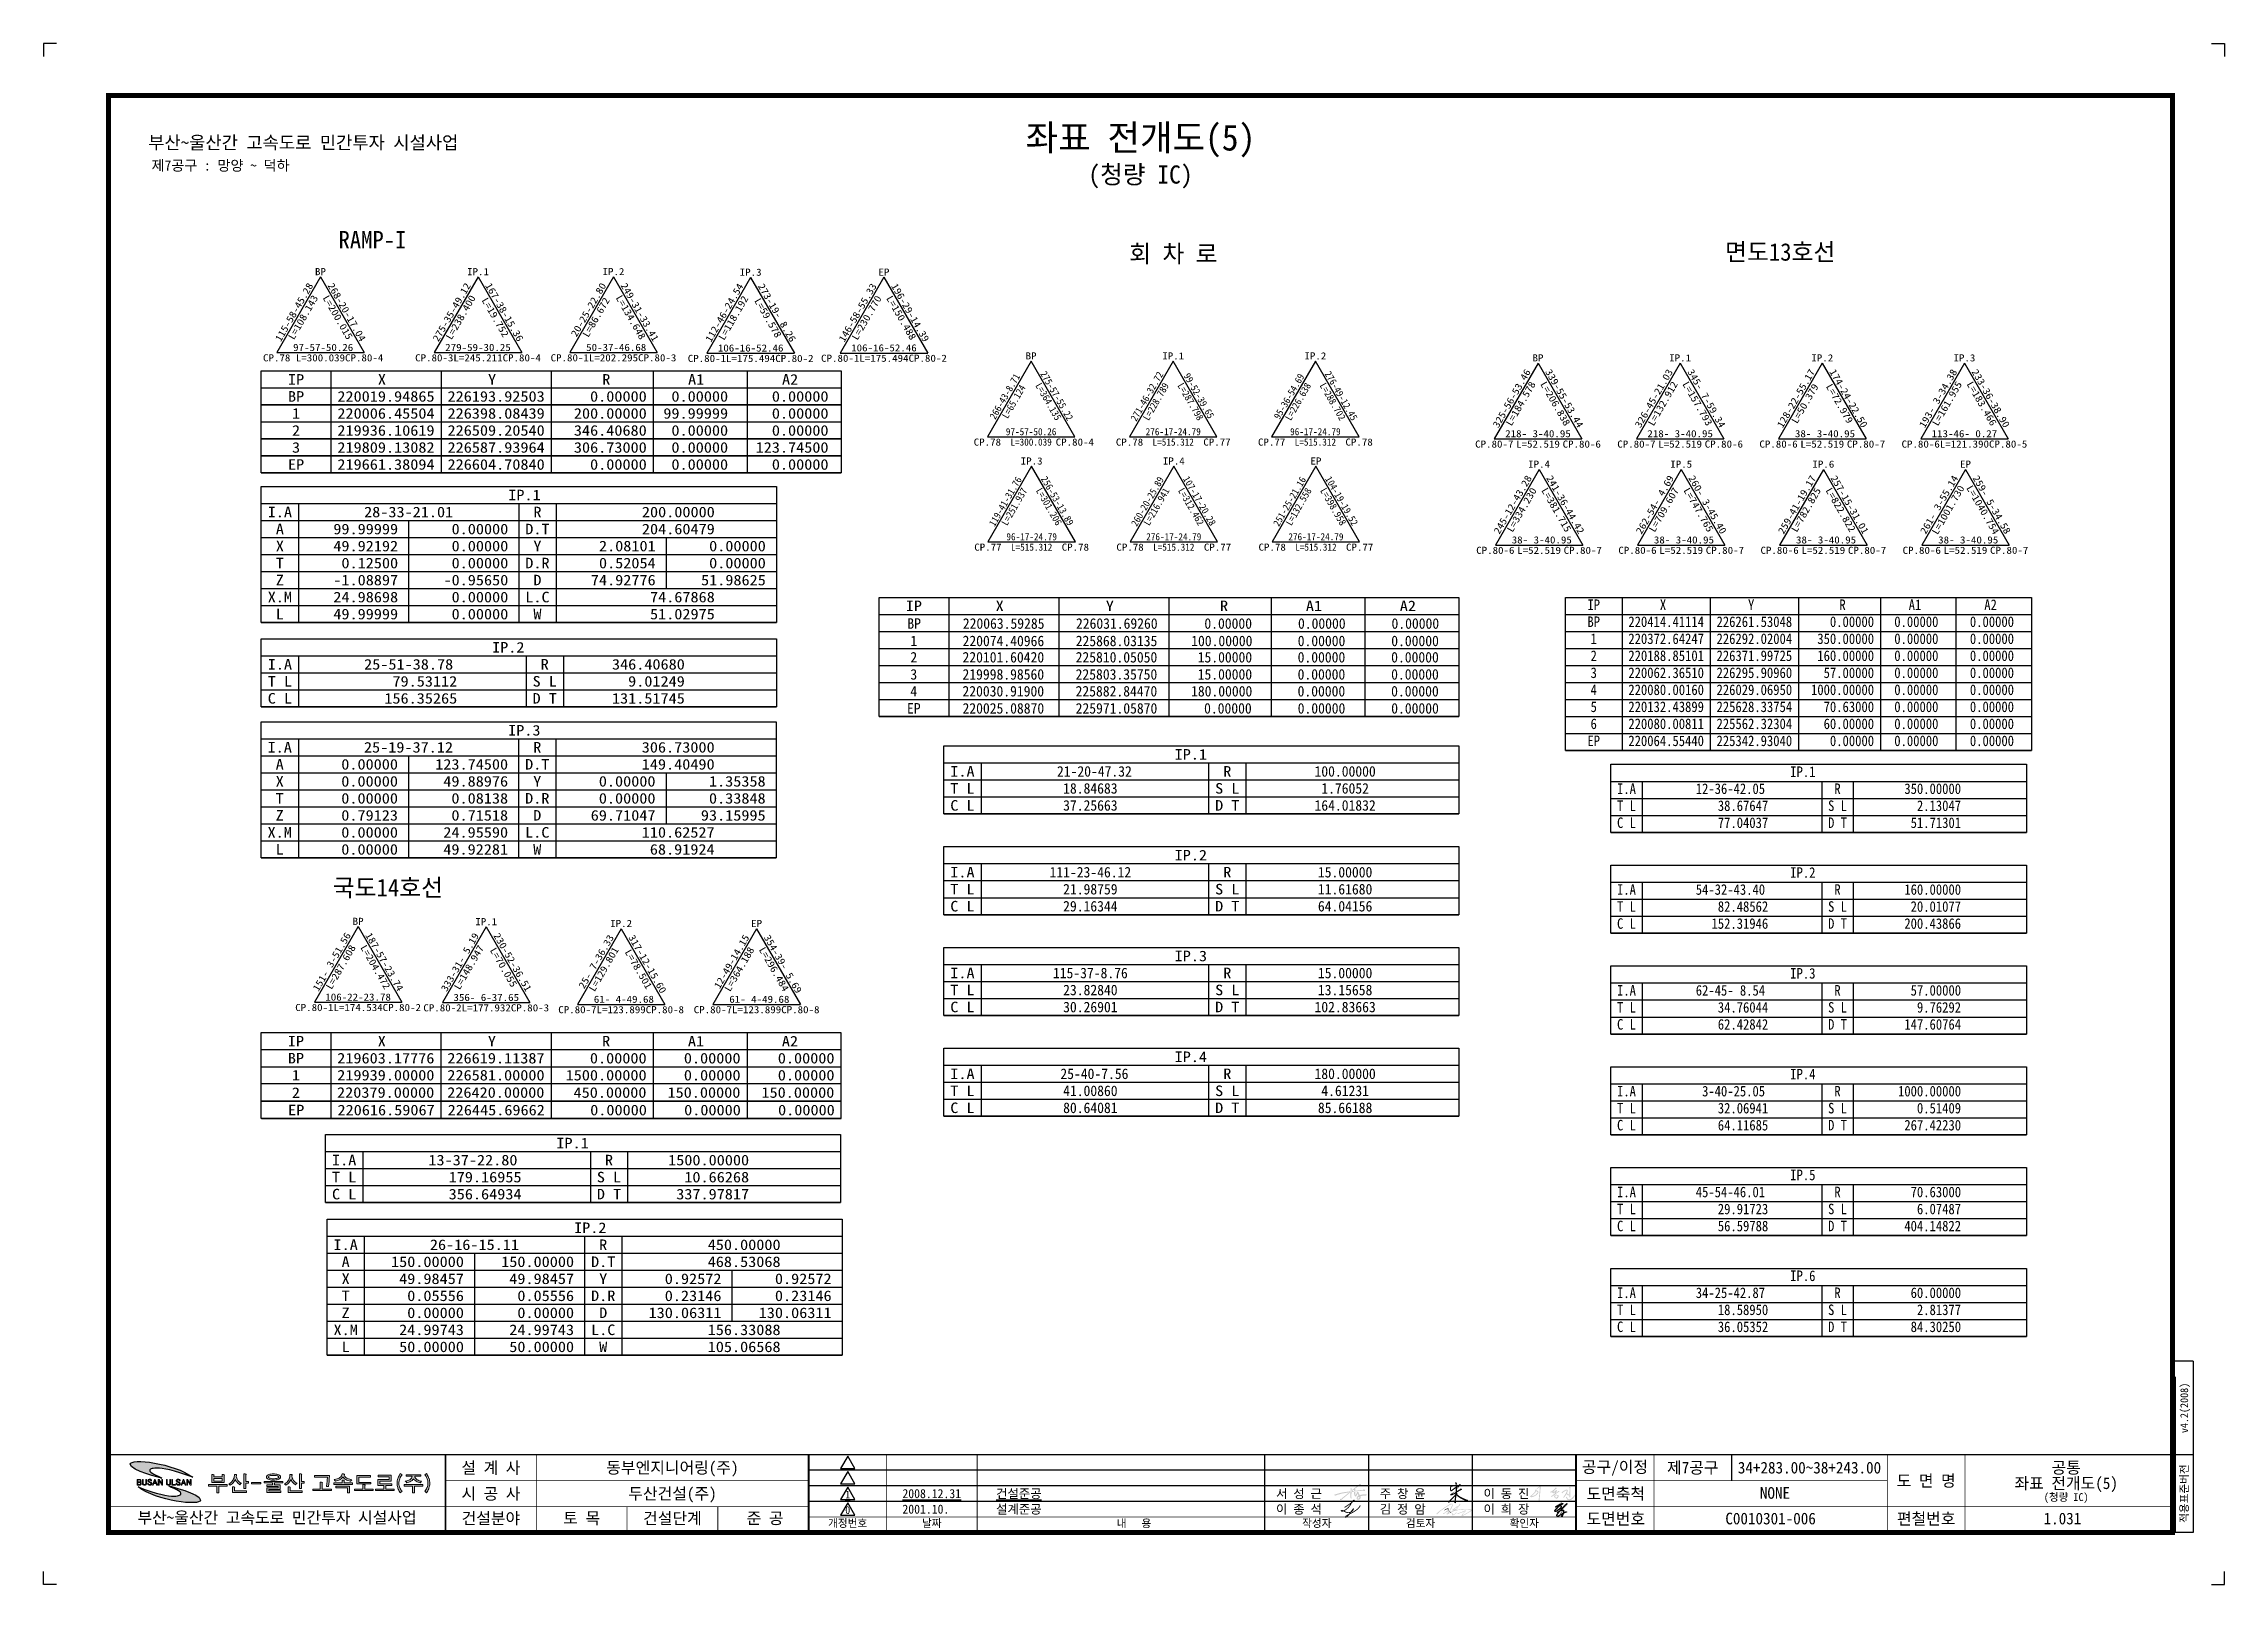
# Paper-space layout 'Layout1' of a CAD drawing. Extents: x 0 to 841, y 0 to 594.
# The model-space entities are those that its viewports show. They can reach past a viewport. Long polylines and large blocks are cut down to what shows.
import ezdxf
from ezdxf.enums import TextEntityAlignment as Align

# ---------------------------------------------------------------- set-up
doc = ezdxf.new("R2010")
doc.units = 0
doc.header["$LTSCALE"] = 127
doc.header["$MEASUREMENT"] = 0
doc.layers.get('0').update_dxf_attribs({"linetype": 'CONTINUOUS'})
for name, color, linetype in [('CA-ALGN-TEXT', 3, 'CONTINUOUS'), ('CA-LEAD', 1, 'CONTINUOUS'), ('CA-TABL-LIN1', 4, 'CONTINUOUS'), ('CA-TABL-LIN2', 1, 'CONTINUOUS'), ('CA-TABL-TEX1', 6, 'CONTINUOUS'), ('CA-TABL-TEX2', 3, 'CONTINUOUS'), ('CA-TEXT', 3, 'CONTINUOUS'), ('CX-BORD', 3, 'CONTINUOUS'), ('CX-BORD-LIN1', 4, 'CONTINUOUS'), ('CX-BORD-LIN2', 3, 'CONTINUOUS'), ('CX-BORD-TEX2', 7, 'CONTINUOUS'), ('CX-BORD-TEX3', 6, 'CONTINUOUS'), ('CX-COMM', 3, 'CONTINUOUS'), ('CX-MISC', 2, 'CONTINUOUS'), ('CX-PAPR', 2, 'CONTINUOUS'), ('CZ-TEX1', 6, 'CONTINUOUS')]:
    doc.layers.add(name, color=color, linetype=linetype)
doc.layers.get('CX-PAPR').freeze()
doc.styles.add('GHS', font='DotumChe.ttf')
doc.styles.add('TB_TEXT', font='DotumChe.ttf')
doc.styles.add('TB_WBTXT', font='DotumChe.ttf')
doc.styles.add('TB_WMTXT', font='DotumChe.ttf')

psp = doc.layouts.get("Layout1")

msp = doc.modelspace()

# ---------------------------------------------------------------- texts
at = {"layer": 'CA-ALGN-TEXT', "style": 'GHS', "width": 1.128305}
for s, p, p2 in [('BP', (233267.13, 220173.51), (233271.85, 220173.51)), ('IP.1', (233332.86, 220173.51), (233342.31, 220173.51)), ('IP.2', (233391.4, 220173.53), (233400.85, 220173.53)), ('IP.3', (233450.68, 220173.26), (233460.13, 220173.26)), ('EP', (233510.65, 220173.32), (233515.37, 220173.32)), ('CP.78', (233244.68, 220136.28), (233256.5, 220136.28)), ('CP.80-4', (233280.12, 220136.28), (233296.66, 220136.28)), ('CP.80-3', (233310.41, 220136.28), (233326.95, 220136.28)), ('CP.80-4', (233348.21, 220136.28), (233364.75, 220136.28)), ('CP.80-1', (233368.95, 220136.3), (233385.49, 220136.3)), ('CP.80-3', (233406.75, 220136.3), (233423.29, 220136.3)), ('CP.80-1', (233428.23, 220136.03), (233444.77, 220136.03)), ('CP.80-2', (233466.03, 220136.03), (233482.57, 220136.03)), ('CP.80-1', (233485.84, 220136.1), (233502.38, 220136.1)), ('CP.80-2', (233523.64, 220136.1), (233540.18, 220136.1)), ('BP', (233574.24, 220137.11), (233578.96, 220137.11)), ('IP.1', (233633.3, 220137.11), (233642.75, 220137.11)), ('IP.2', (233694.72, 220137.11), (233704.17, 220137.11)), ('BP', (233793.3, 220136.25), (233798.02, 220136.25)), ('IP.1', (233852.36, 220136.25), (233861.81, 220136.25)), ('IP.2', (233913.78, 220136.25), (233923.23, 220136.25)), ('IP.3', (233975.21, 220136.25), (233984.66, 220136.25)), ('CP.78', (233551.79, 220099.88), (233563.61, 220099.88)), ('IP.3', (233572.11, 220091.71), (233581.56, 220091.71)), ('CP.80-4', (233587.23, 220099.88), (233603.77, 220099.88)), ('CP.78', (233613.22, 220099.88), (233625.03, 220099.88)), ('IP.4', (233633.54, 220091.71), (233642.99, 220091.71)), ('CP.77', (233651.02, 220099.88), (233662.83, 220099.88)), ('CP.77', (233674.64, 220099.88), (233686.46, 220099.88)), ('EP', (233697.32, 220091.71), (233702.05, 220091.71)), ('CP.78', (233712.44, 220099.88), (233724.26, 220099.88)), ('CP.80-7', (233768.49, 220099.02), (233785.03, 220099.02)), ('CP.80-6', (233806.29, 220099.02), (233822.83, 220099.02)), ('CP.80-7', (233829.91, 220099.02), (233846.45, 220099.02)), ('CP.80-6', (233867.71, 220099.02), (233884.25, 220099.02)), ('CP.80-6', (233891.34, 220099.02), (233907.88, 220099.02)), ('CP.80-7', (233929.14, 220099.02), (233945.68, 220099.02)), ('CP.80-6', (233952.76, 220099.02), (233969.3, 220099.02)), ('CP.80-5', (233990.56, 220099.02), (234007.1, 220099.02)), ('IP.4', (233791.39, 220090.34), (233800.84, 220090.34)), ('IP.5', (233852.82, 220090.34), (233862.27, 220090.34)), ('IP.6', (233914.24, 220090.34), (233923.69, 220090.34)), ('EP', (233978.03, 220090.34), (233982.75, 220090.34)), ('CP.77', (233552.03, 220054.49), (233563.84, 220054.49)), ('CP.78', (233589.83, 220054.49), (233601.64, 220054.49)), ('CP.78', (233613.46, 220054.49), (233625.27, 220054.49)), ('CP.77', (233651.26, 220054.49), (233663.07, 220054.49)), ('CP.78', (233674.88, 220054.49), (233686.69, 220054.49)), ('CP.77', (233712.68, 220054.49), (233724.49, 220054.49)), ('CP.80-6', (233768.95, 220053.12), (233785.48, 220053.12)), ('CP.80-7', (233806.75, 220053.12), (233823.28, 220053.12)), ('CP.80-6', (233830.37, 220053.12), (233846.91, 220053.12)), ('CP.80-7', (233868.17, 220053.12), (233884.71, 220053.12)), ('CP.80-6', (233891.8, 220053.12), (233908.33, 220053.12)), ('CP.80-7', (233929.6, 220053.12), (233946.13, 220053.12)), ('CP.80-6', (233953.22, 220053.12), (233969.76, 220053.12)), ('CP.80-7', (233991.02, 220053.12), (234007.56, 220053.12)), ('BP', (233283.4, 219892.83), (233288.13, 219892.83)), ('IP.1', (233336.42, 219892.68), (233345.87, 219892.68)), ('IP.2', (233394.71, 219891.9), (233404.16, 219891.9)), ('EP', (233455.62, 219891.9), (233460.35, 219891.9)), ('CP.80-1', (233258.59, 219855.6), (233275.13, 219855.6)), ('CP.80-2', (233296.39, 219855.6), (233312.93, 219855.6)), ('CP.80-2', (233313.97, 219855.46), (233330.51, 219855.46)), ('CP.80-3', (233351.77, 219855.46), (233368.31, 219855.46)), ('CP.80-7', (233372.26, 219854.67), (233388.8, 219854.67)), ('CP.80-8', (233410.06, 219854.67), (233426.6, 219854.67)), ('CP.80-7', (233430.81, 219854.67), (233447.35, 219854.67)), ('CP.80-8', (233468.61, 219854.67), (233485.15, 219854.67))]:
    msp.add_text(s, height=3.071, dxfattribs=at).set_placement(p, p2, align=Align.FIT)
at = {"layer": 'CA-TABL-TEX1', "style": 'GHS'}
for s, width, p, p2 in [('IP', 1.128305, (233255.46, 220126.22), (233262.46, 220126.22)), ('X', 1.128305, (233294.31, 220126.22), (233297.81, 220126.22)), ('Y', 1.128305, (233341.91, 220126.22), (233345.41, 220126.22)), ('R', 1.128305, (233391.26, 220126.22), (233394.76, 220126.22)), ('A1', 1.128305, (233428.36, 220126.22), (233435.36, 220126.22)), ('A2', 1.128305, (233468.96, 220126.22), (233475.96, 220126.22)), ('IP.1', 1.128305, (233350.66, 220076.28), (233364.66, 220076.28)), ('IP', 1.128305, (233522.43, 220028.37), (233529.43, 220028.37)), ('X', 1.128305, (233561.28, 220028.37), (233564.78, 220028.37)), ('Y', 1.128305, (233608.88, 220028.37), (233612.38, 220028.37)), ('R', 1.128305, (233658.23, 220028.37), (233661.73, 220028.37)), ('A1', 1.128305, (233695.33, 220028.37), (233702.33, 220028.37)), ('A2', 1.128305, (233735.93, 220028.37), (233742.93, 220028.37)), ('IP', 0.877567, (233817.02, 220028.88), (233822.46, 220028.88)), ('X', 0.877567, (233848.32, 220028.88), (233851.05, 220028.88)), ('Y', 0.877567, (233886.43, 220028.88), (233889.16, 220028.88)), ('R', 0.877567, (233925.91, 220028.88), (233928.63, 220028.88)), ('A1', 0.877567, (233955.85, 220028.88), (233961.29, 220028.88)), ('A2', 0.877567, (233988.52, 220028.88), (233993.96, 220028.88)), ('IP.2', 1.128305, (233343.66, 220010.48), (233357.66, 220010.48)), ('IP.3', 1.128305, (233350.59, 219974.63), (233364.59, 219974.63)), ('IP.1', 1.128305, (233638.63, 219964.23), (233652.63, 219964.23)), ('IP.1', 0.877567, (233904.67, 219956.74), (233915.56, 219956.74)), ('IP.2', 1.128305, (233638.63, 219920.68), (233652.63, 219920.68)), ('IP.2', 0.877567, (233904.67, 219913.19), (233915.56, 219913.19)), ('IP.3', 1.128305, (233638.63, 219877.13), (233652.63, 219877.13)), ('IP.3', 0.877567, (233904.67, 219869.63), (233915.56, 219869.63)), ('IP', 1.128305, (233255.39, 219840.32), (233262.39, 219840.32)), ('X', 1.128305, (233294.24, 219840.32), (233297.74, 219840.32)), ('Y', 1.128305, (233341.84, 219840.32), (233345.34, 219840.32)), ('R', 1.128305, (233391.19, 219840.32), (233394.69, 219840.32)), ('A1', 1.128305, (233428.29, 219840.32), (233435.29, 219840.32)), ('A2', 1.128305, (233468.89, 219840.32), (233475.89, 219840.32)), ('IP.4', 1.128305, (233638.63, 219833.58), (233652.63, 219833.58)), ('IP.4', 0.877567, (233904.67, 219826.08), (233915.56, 219826.08)), ('IP.1', 1.128305, (233371.44, 219796.29), (233385.44, 219796.29)), ('IP.5', 0.877567, (233904.67, 219782.52), (233915.56, 219782.52)), ('IP.2', 1.128305, (233379.09, 219759.72), (233393.09, 219759.72)), ('IP.6', 0.877567, (233904.67, 219738.97), (233915.56, 219738.97))]:
    msp.add_text(s, height=4.55, dxfattribs=dict(at, width=width)).set_placement(p, p2, align=Align.FIT)
at = {"layer": 'CA-TABL-TEX2', "style": 'GHS'}
for s, width, p, p2 in [('BP', 1.128305, (233255.46, 220118.87), (233262.46, 220118.87)), ('220019.94865', 1.128305, (233276.81, 220118.87), (233318.81, 220118.87)), ('226193.92503', 1.128305, (233324.41, 220118.87), (233366.41, 220118.87)), ('    0.00000', 1.128305, (233372.01, 220118.87), (233410.51, 220118.87)), ('   0.00000', 1.128305, (233410.67, 220118.87), (233445.67, 220118.87)), ('   0.00000', 1.128305, (233454.06, 220118.87), (233489.06, 220118.87)), ('1', 1.128305, (233257.21, 220111.52), (233260.71, 220111.52)), ('220006.45504', 1.128305, (233276.81, 220111.52), (233318.81, 220111.52)), ('226398.08439', 1.128305, (233324.41, 220111.52), (233366.41, 220111.52)), ('  200.00000', 1.128305, (233372.01, 220111.52), (233410.51, 220111.52)), ('  99.99999', 1.128305, (233410.67, 220111.52), (233445.67, 220111.52)), ('   0.00000', 1.128305, (233454.06, 220111.52), (233489.06, 220111.52)), ('2', 1.128305, (233257.21, 220104.17), (233260.71, 220104.17)), ('219936.10619', 1.128305, (233276.81, 220104.17), (233318.81, 220104.17)), ('226509.20540', 1.128305, (233324.41, 220104.17), (233366.41, 220104.17)), ('  346.40680', 1.128305, (233372.01, 220104.17), (233410.51, 220104.17)), ('   0.00000', 1.128305, (233410.67, 220104.17), (233445.67, 220104.17)), ('   0.00000', 1.128305, (233454.06, 220104.17), (233489.06, 220104.17)), ('3', 1.128305, (233257.21, 220096.82), (233260.71, 220096.82)), ('219809.13082', 1.128305, (233276.81, 220096.82), (233318.81, 220096.82)), ('226587.93964', 1.128305, (233324.41, 220096.82), (233366.41, 220096.82)), ('  306.73000', 1.128305, (233372.01, 220096.82), (233410.51, 220096.82)), ('   0.00000', 1.128305, (233410.67, 220096.82), (233445.67, 220096.82)), (' 123.74500', 1.128305, (233454.06, 220096.82), (233489.06, 220096.82)), ('EP', 1.128305, (233255.46, 220089.47), (233262.46, 220089.47)), ('219661.38094', 1.128305, (233276.81, 220089.47), (233318.81, 220089.47)), ('226604.70840', 1.128305, (233324.41, 220089.47), (233366.41, 220089.47)), ('    0.00000', 1.128305, (233372.01, 220089.47), (233410.51, 220089.47)), ('   0.00000', 1.128305, (233410.67, 220089.47), (233445.67, 220089.47)), ('   0.00000', 1.128305, (233454.06, 220089.47), (233489.06, 220089.47)), ('I.A', 1.128305, (233246.71, 220068.93), (233257.21, 220068.93)), ('A', 1.128305, (233250.21, 220061.58), (233253.71, 220061.58)), ('    99.99999', 1.128305, (233261.06, 220061.58), (233303.06, 220061.58)), ('28-33-21.01', 1.128305, (233288.36, 220068.93), (233326.86, 220068.93)), ('28-33-21.01', 1.128305, (233288.36, 220068.93), (233326.86, 220068.93)), ('     0.00000', 1.128305, (233308.66, 220061.58), (233350.66, 220061.58)), ('D.T', 1.128305, (233358.01, 220061.58), (233368.51, 220061.58)), ('R', 1.128305, (233361.51, 220068.93), (233365.01, 220068.93)), ('   200.00000', 1.128305, (233397.91, 220068.93), (233439.91, 220068.93)), ('   204.60479', 1.128305, (233397.91, 220061.58), (233439.91, 220061.58)), ('X', 1.128305, (233250.21, 220054.23), (233253.71, 220054.23)), ('    49.92192', 1.128305, (233261.06, 220054.23), (233303.06, 220054.23)), ('     0.00000', 1.128305, (233308.66, 220054.23), (233350.66, 220054.23)), ('Y', 1.128305, (233361.51, 220054.23), (233365.01, 220054.23)), ('     2.08101', 1.128305, (233372.36, 220054.23), (233414.36, 220054.23)), ('     0.00000', 1.128305, (233419.96, 220054.23), (233461.96, 220054.23)), ('T', 1.128305, (233250.21, 220046.88), (233253.71, 220046.88)), ('     0.12500', 1.128305, (233261.06, 220046.88), (233303.06, 220046.88)), ('     0.00000', 1.128305, (233308.66, 220046.88), (233350.66, 220046.88)), ('D.R', 1.128305, (233358.01, 220046.88), (233368.51, 220046.88)), ('     0.52054', 1.128305, (233372.36, 220046.88), (233414.36, 220046.88)), ('     0.00000', 1.128305, (233419.96, 220046.88), (233461.96, 220046.88)), ('Z', 1.128305, (233250.21, 220039.53), (233253.71, 220039.53)), ('    -1.08897', 1.128305, (233261.06, 220039.53), (233303.06, 220039.53)), ('    -0.95650', 1.128305, (233308.66, 220039.53), (233350.66, 220039.53)), ('D', 1.128305, (233361.51, 220039.53), (233365.01, 220039.53)), ('    74.92776', 1.128305, (233372.36, 220039.53), (233414.36, 220039.53)), ('    51.98625', 1.128305, (233419.96, 220039.53), (233461.96, 220039.53)), ('X.M', 1.128305, (233246.71, 220032.18), (233257.21, 220032.18)), ('L', 1.128305, (233250.21, 220024.83), (233253.71, 220024.83)), ('    49.99999', 1.128305, (233261.06, 220024.83), (233303.06, 220024.83)), ('    24.98698', 1.128305, (233261.06, 220032.18), (233303.06, 220032.18)), ('     0.00000', 1.128305, (233308.66, 220032.18), (233350.66, 220032.18)), ('     0.00000', 1.128305, (233308.66, 220024.83), (233350.66, 220024.83)), ('L.C', 1.128305, (233358.01, 220032.18), (233368.51, 220032.18)), ('W', 1.128305, (233361.51, 220024.83), (233365.01, 220024.83)), ('    51.02975', 1.128305, (233397.91, 220024.83), (233439.91, 220024.83)), ('    74.67868', 1.128305, (233397.91, 220032.18), (233439.91, 220032.18)), ('BP', 0.877567, (233817.02, 220021.53), (233822.46, 220021.53)), ('220414.41114', 0.877567, (233834.71, 220021.53), (233867.38, 220021.53)), ('226261.53048', 0.877567, (233872.82, 220021.53), (233905.49, 220021.53)), ('    0.00000', 0.877567, (233910.93, 220021.53), (233940.88, 220021.53)), ('   0.00000', 0.877567, (233941.47, 220021.53), (233968.69, 220021.53)), ('   0.00000', 0.877567, (233974.14, 220021.53), (234001.36, 220021.53)), ('2', 0.877567, (233818.38, 220006.83), (233821.1, 220006.83)), ('1', 0.877567, (233818.38, 220014.18), (233821.1, 220014.18)), ('220372.64247', 0.877567, (233834.71, 220014.18), (233867.38, 220014.18)), ('220188.85101', 0.877567, (233834.71, 220006.83), (233867.38, 220006.83)), ('226292.02004', 0.877567, (233872.82, 220014.18), (233905.49, 220014.18)), ('226371.99725', 0.877567, (233872.82, 220006.83), (233905.49, 220006.83)), ('  350.00000', 0.877567, (233910.93, 220014.18), (233940.88, 220014.18)), ('  160.00000', 0.877567, (233910.93, 220006.83), (233940.88, 220006.83)), ('   0.00000', 0.877567, (233941.47, 220014.18), (233968.69, 220014.18)), ('   0.00000', 0.877567, (233941.47, 220006.83), (233968.69, 220006.83)), ('   0.00000', 0.877567, (233974.14, 220014.18), (234001.36, 220014.18)), ('   0.00000', 0.877567, (233974.14, 220006.83), (234001.36, 220006.83)), ('T L', 1.128305, (233246.71, 219995.78), (233257.21, 219995.78)), ('I.A', 1.128305, (233246.71, 220003.13), (233257.21, 220003.13)), ('25-51-38.78', 1.128305, (233288.36, 220003.13), (233326.86, 220003.13)), ('25-51-38.78', 1.128305, (233288.36, 220003.13), (233326.86, 220003.13)), ('    79.53112', 1.128305, (233286.61, 219995.78), (233328.61, 219995.78)), ('S L', 1.128305, (233361.16, 219995.78), (233371.66, 219995.78)), ('R', 1.128305, (233364.66, 220003.13), (233368.16, 220003.13)), ('   346.40680', 1.128305, (233384.96, 220003.13), (233426.96, 220003.13)), ('     9.01249', 1.128305, (233384.96, 219995.78), (233426.96, 219995.78)), ('3', 0.877567, (233818.38, 219999.48), (233821.1, 219999.48)), ('220062.36510', 0.877567, (233834.71, 219999.48), (233867.38, 219999.48)), ('226295.90960', 0.877567, (233872.82, 219999.48), (233905.49, 219999.48)), ('   57.00000', 0.877567, (233910.93, 219999.48), (233940.88, 219999.48)), ('   0.00000', 0.877567, (233941.47, 219999.48), (233968.69, 219999.48)), ('   0.00000', 0.877567, (233974.14, 219999.48), (234001.36, 219999.48)), ('C L', 1.128305, (233246.71, 219988.43), (233257.21, 219988.43)), ('   156.35265', 1.128305, (233286.61, 219988.43), (233328.61, 219988.43)), ('D T', 1.128305, (233361.16, 219988.43), (233371.66, 219988.43)), ('   131.51745', 1.128305, (233384.96, 219988.43), (233426.96, 219988.43)), ('4', 0.877567, (233818.38, 219992.13), (233821.1, 219992.13)), ('220080.00160', 0.877567, (233834.71, 219992.13), (233867.38, 219992.13)), ('226029.06950', 0.877567, (233872.82, 219992.13), (233905.49, 219992.13)), (' 1000.00000', 0.877567, (233910.93, 219992.13), (233940.88, 219992.13)), ('   0.00000', 0.877567, (233941.47, 219992.13), (233968.69, 219992.13)), ('   0.00000', 0.877567, (233974.14, 219992.13), (234001.36, 219992.13)), ('5', 0.877567, (233818.38, 219984.78), (233821.1, 219984.78)), ('6', 0.877567, (233818.38, 219977.43), (233821.1, 219977.43)), ('220132.43899', 0.877567, (233834.71, 219984.78), (233867.38, 219984.78)), ('220080.00811', 0.877567, (233834.71, 219977.43), (233867.38, 219977.43)), ('225628.33754', 0.877567, (233872.82, 219984.78), (233905.49, 219984.78)), ('225562.32304', 0.877567, (233872.82, 219977.43), (233905.49, 219977.43)), ('   70.63000', 0.877567, (233910.93, 219984.78), (233940.88, 219984.78)), ('   60.00000', 0.877567, (233910.93, 219977.43), (233940.88, 219977.43)), ('   0.00000', 0.877567, (233941.47, 219984.78), (233968.69, 219984.78)), ('   0.00000', 0.877567, (233941.47, 219977.43), (233968.69, 219977.43)), ('   0.00000', 0.877567, (233974.14, 219984.78), (234001.36, 219984.78)), ('   0.00000', 0.877567, (233974.14, 219977.43), (234001.36, 219977.43)), ('I.A', 1.128305, (233246.64, 219967.28), (233257.14, 219967.28)), ('25-19-37.12', 1.128305, (233288.29, 219967.28), (233326.79, 219967.28)), ('25-19-37.12', 1.128305, (233288.29, 219967.28), (233326.79, 219967.28)), ('R', 1.128305, (233361.44, 219967.28), (233364.94, 219967.28)), ('   306.73000', 1.128305, (233397.84, 219967.28), (233439.84, 219967.28)), ('EP', 0.877567, (233817.02, 219970.08), (233822.46, 219970.08)), ('220064.55440', 0.877567, (233834.71, 219970.08), (233867.38, 219970.08)), ('225342.93040', 0.877567, (233872.82, 219970.08), (233905.49, 219970.08)), ('    0.00000', 0.877567, (233910.93, 219970.08), (233940.88, 219970.08)), ('   0.00000', 0.877567, (233941.47, 219970.08), (233968.69, 219970.08)), ('   0.00000', 0.877567, (233974.14, 219970.08), (234001.36, 219970.08)), ('A', 1.128305, (233250.14, 219959.93), (233253.64, 219959.93)), ('     0.00000', 1.128305, (233260.99, 219959.93), (233302.99, 219959.93)), ('   123.74500', 1.128305, (233308.59, 219959.93), (233350.59, 219959.93)), ('D.T', 1.128305, (233357.94, 219959.93), (233368.44, 219959.93)), ('   149.40490', 1.128305, (233397.84, 219959.93), (233439.84, 219959.93)), ('X', 1.128305, (233250.14, 219952.58), (233253.64, 219952.58)), ('     0.00000', 1.128305, (233260.99, 219952.58), (233302.99, 219952.58)), ('    49.88976', 1.128305, (233308.59, 219952.58), (233350.59, 219952.58)), ('Y', 1.128305, (233361.44, 219952.58), (233364.94, 219952.58)), ('     0.00000', 1.128305, (233372.29, 219952.58), (233414.29, 219952.58)), ('     1.35358', 1.128305, (233419.89, 219952.58), (233461.89, 219952.58)), ('T L', 1.128305, (233541.68, 219949.53), (233552.18, 219949.53)), ('I.A', 1.128305, (233541.68, 219956.88), (233552.18, 219956.88)), ('S L', 1.128305, (233656.13, 219949.53), (233666.63, 219949.53)), ('R', 1.128305, (233659.63, 219956.88), (233663.13, 219956.88)), ('I.A', 0.877567, (233829.81, 219949.39), (233837.98, 219949.39)), ('12-36-42.05', 0.877567, (233863.84, 219949.39), (233893.79, 219949.39)), ('12-36-42.05', 0.877567, (233863.84, 219949.39), (233893.79, 219949.39)), ('R', 0.877567, (233923.73, 219949.39), (233926.45, 219949.39)), ('   350.00000', 0.877567, (233945.81, 219949.39), (233978.48, 219949.39)), ('T', 1.128305, (233250.14, 219945.23), (233253.64, 219945.23)), ('     0.00000', 1.128305, (233260.99, 219945.23), (233302.99, 219945.23)), ('     0.08138', 1.128305, (233308.59, 219945.23), (233350.59, 219945.23)), ('D.R', 1.128305, (233357.94, 219945.23), (233368.44, 219945.23)), ('     0.00000', 1.128305, (233372.29, 219945.23), (233414.29, 219945.23)), ('     0.33848', 1.128305, (233419.89, 219945.23), (233461.89, 219945.23)), ('C L', 1.128305, (233541.68, 219942.18), (233552.18, 219942.18)), ('D T', 1.128305, (233656.13, 219942.18), (233666.63, 219942.18)), ('T L', 0.877567, (233829.81, 219942.04), (233837.98, 219942.04)), ('    38.67647', 0.877567, (233862.48, 219942.04), (233895.15, 219942.04)), ('S L', 0.877567, (233921.01, 219942.04), (233929.17, 219942.04)), ('     2.13047', 0.877567, (233945.81, 219942.04), (233978.48, 219942.04)), ('X.M', 1.128305, (233246.64, 219930.53), (233257.14, 219930.53)), ('Z', 1.128305, (233250.14, 219937.88), (233253.64, 219937.88)), ('     0.79123', 1.128305, (233260.99, 219937.88), (233302.99, 219937.88)), ('     0.00000', 1.128305, (233260.99, 219930.53), (233302.99, 219930.53)), ('    24.95590', 1.128305, (233308.59, 219930.53), (233350.59, 219930.53)), ('     0.71518', 1.128305, (233308.59, 219937.88), (233350.59, 219937.88)), ('L.C', 1.128305, (233357.94, 219930.53), (233368.44, 219930.53)), ('D', 1.128305, (233361.44, 219937.88), (233364.94, 219937.88)), ('    69.71047', 1.128305, (233372.29, 219937.88), (233414.29, 219937.88)), ('   110.62527', 1.128305, (233397.84, 219930.53), (233439.84, 219930.53)), ('    93.15995', 1.128305, (233419.89, 219937.88), (233461.89, 219937.88)), ('C L', 0.877567, (233829.81, 219934.69), (233837.98, 219934.69)), ('    77.04037', 0.877567, (233862.48, 219934.69), (233895.15, 219934.69)), ('D T', 0.877567, (233921.01, 219934.69), (233929.17, 219934.69)), ('    51.71301', 0.877567, (233945.81, 219934.69), (233978.48, 219934.69)), ('L', 1.128305, (233250.14, 219923.18), (233253.64, 219923.18)), ('     0.00000', 1.128305, (233260.99, 219923.18), (233302.99, 219923.18)), ('    49.92281', 1.128305, (233308.59, 219923.18), (233350.59, 219923.18)), ('W', 1.128305, (233361.44, 219923.18), (233364.94, 219923.18)), ('    68.91924', 1.128305, (233397.84, 219923.18), (233439.84, 219923.18)), ('I.A', 1.128305, (233541.68, 219913.33), (233552.18, 219913.33)), ('R', 1.128305, (233659.63, 219913.33), (233663.13, 219913.33)), ('T L', 1.128305, (233541.68, 219905.98), (233552.18, 219905.98)), ('S L', 1.128305, (233656.13, 219905.98), (233666.63, 219905.98)), ('I.A', 0.877567, (233829.81, 219905.84), (233837.98, 219905.84)), ('54-32-43.40', 0.877567, (233863.84, 219905.84), (233893.79, 219905.84)), ('54-32-43.40', 0.877567, (233863.84, 219905.84), (233893.79, 219905.84)), ('R', 0.877567, (233923.73, 219905.84), (233926.45, 219905.84)), ('   160.00000', 0.877567, (233945.81, 219905.84), (233978.48, 219905.84)), ('C L', 1.128305, (233541.68, 219898.63), (233552.18, 219898.63)), ('D T', 1.128305, (233656.13, 219898.63), (233666.63, 219898.63)), ('T L', 0.877567, (233829.81, 219898.49), (233837.98, 219898.49)), ('    82.48562', 0.877567, (233862.48, 219898.49), (233895.15, 219898.49)), ('S L', 0.877567, (233921.01, 219898.49), (233929.17, 219898.49)), ('    20.01077', 0.877567, (233945.81, 219898.49), (233978.48, 219898.49)), ('C L', 0.877567, (233829.81, 219891.14), (233837.98, 219891.14)), ('   152.31946', 0.877567, (233862.48, 219891.14), (233895.15, 219891.14)), ('D T', 0.877567, (233921.01, 219891.14), (233929.17, 219891.14)), ('   200.43866', 0.877567, (233945.81, 219891.14), (233978.48, 219891.14)), ('I.A', 1.128305, (233541.68, 219869.78), (233552.18, 219869.78)), ('R', 1.128305, (233659.63, 219869.78), (233663.13, 219869.78)), ('T L', 1.128305, (233541.68, 219862.43), (233552.18, 219862.43)), ('C L', 1.128305, (233541.68, 219855.08), (233552.18, 219855.08)), ('S L', 1.128305, (233656.13, 219862.43), (233666.63, 219862.43)), ('D T', 1.128305, (233656.13, 219855.08), (233666.63, 219855.08)), ('T L', 0.877567, (233829.81, 219854.93), (233837.98, 219854.93)), ('I.A', 0.877567, (233829.81, 219862.28), (233837.98, 219862.28)), ('62-45- 8.54', 0.877567, (233863.84, 219862.28), (233893.79, 219862.28)), ('62-45- 8.54', 0.877567, (233863.84, 219862.28), (233893.79, 219862.28)), ('    34.76044', 0.877567, (233862.48, 219854.93), (233895.15, 219854.93)), ('S L', 0.877567, (233921.01, 219854.93), (233929.17, 219854.93)), ('R', 0.877567, (233923.73, 219862.28), (233926.45, 219862.28)), ('    57.00000', 0.877567, (233945.81, 219862.28), (233978.48, 219862.28)), ('     9.76292', 0.877567, (233945.81, 219854.93), (233978.48, 219854.93)), ('C L', 0.877567, (233829.81, 219847.58), (233837.98, 219847.58)), ('    62.42842', 0.877567, (233862.48, 219847.58), (233895.15, 219847.58)), ('D T', 0.877567, (233921.01, 219847.58), (233929.17, 219847.58)), ('   147.60764', 0.877567, (233945.81, 219847.58), (233978.48, 219847.58)), ('BP', 1.128305, (233255.39, 219832.97), (233262.39, 219832.97)), ('219603.17776', 1.128305, (233276.74, 219832.97), (233318.74, 219832.97)), ('226619.11387', 1.128305, (233324.34, 219832.97), (233366.34, 219832.97)), ('    0.00000', 1.128305, (233371.94, 219832.97), (233410.44, 219832.97)), ('   0.00000', 1.128305, (233416.04, 219832.97), (233451.04, 219832.97)), ('   0.00000', 1.128305, (233456.64, 219832.97), (233491.64, 219832.97)), ('I.A', 1.128305, (233541.68, 219826.23), (233552.18, 219826.23)), ('R', 1.128305, (233659.63, 219826.23), (233663.13, 219826.23)), ('2', 1.128305, (233257.14, 219818.07), (233260.64, 219818.07)), ('1', 1.128305, (233257.14, 219825.62), (233260.64, 219825.62)), ('220379.00000', 1.128305, (233276.67, 219818.14), (233318.67, 219818.14)), ('219939.00000', 1.128305, (233276.74, 219825.62), (233318.74, 219825.62)), ('226420.00000', 1.128305, (233324.27, 219818.14), (233366.27, 219818.14)), ('226581.00000', 1.128305, (233324.34, 219825.62), (233366.34, 219825.62)), (' 1500.00000', 1.128305, (233371.94, 219825.62), (233410.44, 219825.62)), ('  450.00000', 1.128305, (233371.87, 219818.14), (233410.37, 219818.14)), (' 150.00000', 1.128305, (233415.97, 219818.14), (233450.97, 219818.14)), ('   0.00000', 1.128305, (233416.04, 219825.62), (233451.04, 219825.62)), (' 150.00000', 1.128305, (233456.57, 219818.14), (233491.57, 219818.14)), ('   0.00000', 1.128305, (233456.64, 219825.62), (233491.64, 219825.62)), ('T L', 1.128305, (233541.68, 219818.88), (233552.18, 219818.88)), ('S L', 1.128305, (233656.13, 219818.88), (233666.63, 219818.88)), ('I.A', 0.877567, (233829.81, 219818.73), (233837.98, 219818.73)), (' 3-40-25.05', 0.877567, (233863.84, 219818.73), (233893.79, 219818.73)), (' 3-40-25.05', 0.877567, (233863.84, 219818.73), (233893.79, 219818.73)), ('R', 0.877567, (233923.73, 219818.73), (233926.45, 219818.73)), ('  1000.00000', 0.877567, (233945.81, 219818.73), (233978.48, 219818.73)), ('EP', 1.128305, (233255.51, 219810.57), (233262.51, 219810.57)), ('220616.59067', 1.128305, (233276.86, 219810.57), (233318.86, 219810.57)), ('226445.69662', 1.128305, (233324.46, 219810.57), (233366.46, 219810.57)), ('    0.00000', 1.128305, (233372.06, 219810.57), (233410.56, 219810.57)), ('   0.00000', 1.128305, (233416.16, 219810.57), (233451.16, 219810.57)), ('   0.00000', 1.128305, (233456.76, 219810.57), (233491.76, 219810.57)), ('C L', 1.128305, (233541.68, 219811.53), (233552.18, 219811.53)), ('D T', 1.128305, (233656.13, 219811.53), (233666.63, 219811.53)), ('T L', 0.877567, (233829.81, 219811.38), (233837.98, 219811.38)), ('    32.06941', 0.877567, (233862.48, 219811.38), (233895.15, 219811.38)), ('S L', 0.877567, (233921.01, 219811.38), (233929.17, 219811.38)), ('     0.51409', 0.877567, (233945.81, 219811.38), (233978.48, 219811.38)), ('C L', 0.877567, (233829.81, 219804.03), (233837.98, 219804.03)), ('    64.11685', 0.877567, (233862.48, 219804.03), (233895.15, 219804.03)), ('D T', 0.877567, (233921.01, 219804.03), (233929.17, 219804.03)), ('   267.42230', 0.877567, (233945.81, 219804.03), (233978.48, 219804.03)), ('I.A', 1.128305, (233274.49, 219788.94), (233284.99, 219788.94)), ('13-37-22.80', 1.128305, (233316.14, 219788.94), (233354.64, 219788.94)), ('13-37-22.80', 1.128305, (233316.14, 219788.94), (233354.64, 219788.94)), ('R', 1.128305, (233392.44, 219788.94), (233395.94, 219788.94)), ('  1500.00000', 1.128305, (233412.74, 219788.94), (233454.74, 219788.94)), ('T L', 1.128305, (233274.49, 219781.59), (233284.99, 219781.59)), ('   179.16955', 1.128305, (233314.39, 219781.59), (233356.39, 219781.59)), ('S L', 1.128305, (233388.94, 219781.59), (233399.44, 219781.59)), ('    10.66268', 1.128305, (233412.74, 219781.59), (233454.74, 219781.59)), ('C L', 1.128305, (233274.49, 219774.24), (233284.99, 219774.24)), ('   356.64934', 1.128305, (233314.39, 219774.24), (233356.39, 219774.24)), ('D T', 1.128305, (233388.94, 219774.24), (233399.44, 219774.24)), ('   337.97817', 1.128305, (233412.74, 219774.24), (233454.74, 219774.24)), ('I.A', 0.877567, (233829.81, 219775.17), (233837.98, 219775.17)), ('45-54-46.01', 0.877567, (233863.84, 219775.17), (233893.79, 219775.17)), ('45-54-46.01', 0.877567, (233863.84, 219775.17), (233893.79, 219775.17)), ('R', 0.877567, (233923.73, 219775.17), (233926.45, 219775.17)), ('    70.63000', 0.877567, (233945.81, 219775.17), (233978.48, 219775.17)), ('T L', 0.877567, (233829.81, 219767.82), (233837.98, 219767.82)), ('C L', 0.877567, (233829.81, 219760.47), (233837.98, 219760.47)), ('    56.59788', 0.877567, (233862.48, 219760.47), (233895.15, 219760.47)), ('    29.91723', 0.877567, (233862.48, 219767.82), (233895.15, 219767.82)), ('S L', 0.877567, (233921.01, 219767.82), (233929.17, 219767.82)), ('D T', 0.877567, (233921.01, 219760.47), (233929.17, 219760.47)), ('   404.14822', 0.877567, (233945.81, 219760.47), (233978.48, 219760.47)), ('     6.07487', 0.877567, (233945.81, 219767.82), (233978.48, 219767.82)), ('I.A', 1.128305, (233275.14, 219752.37), (233285.64, 219752.37)), ('26-16-15.11', 1.128305, (233316.79, 219752.37), (233355.29, 219752.37)), ('26-16-15.11', 1.128305, (233316.79, 219752.37), (233355.29, 219752.37)), ('R', 1.128305, (233389.94, 219752.37), (233393.44, 219752.37)), ('   450.00000', 1.128305, (233426.34, 219752.37), (233468.34, 219752.37)), ('A', 1.128305, (233278.64, 219745.02), (233282.14, 219745.02)), ('   150.00000', 1.128305, (233289.49, 219745.02), (233331.49, 219745.02)), ('   150.00000', 1.128305, (233337.09, 219745.02), (233379.09, 219745.02)), ('D.T', 1.128305, (233386.44, 219745.02), (233396.94, 219745.02)), ('   468.53068', 1.128305, (233426.34, 219745.02), (233468.34, 219745.02)), ('X', 1.128305, (233278.64, 219737.67), (233282.14, 219737.67)), ('    49.98457', 1.128305, (233289.49, 219737.67), (233331.49, 219737.67)), ('    49.98457', 1.128305, (233337.09, 219737.67), (233379.09, 219737.67)), ('Y', 1.128305, (233389.94, 219737.67), (233393.44, 219737.67)), ('     0.92572', 1.128305, (233400.79, 219737.67), (233442.79, 219737.67)), ('     0.92572', 1.128305, (233448.39, 219737.67), (233490.39, 219737.67)), ('I.A', 0.877567, (233829.81, 219731.62), (233837.98, 219731.62)), ('34-25-42.87', 0.877567, (233863.84, 219731.62), (233893.79, 219731.62)), ('34-25-42.87', 0.877567, (233863.84, 219731.62), (233893.79, 219731.62)), ('R', 0.877567, (233923.73, 219731.62), (233926.45, 219731.62)), ('    60.00000', 0.877567, (233945.81, 219731.62), (233978.48, 219731.62)), ('T', 1.128305, (233278.64, 219730.32), (233282.14, 219730.32)), ('Z', 1.128305, (233278.64, 219722.97), (233282.14, 219722.97)), ('     0.05556', 1.128305, (233289.49, 219730.32), (233331.49, 219730.32)), ('     0.00000', 1.128305, (233289.49, 219722.97), (233331.49, 219722.97)), ('     0.05556', 1.128305, (233337.09, 219730.32), (233379.09, 219730.32)), ('     0.00000', 1.128305, (233337.09, 219722.97), (233379.09, 219722.97)), ('D.R', 1.128305, (233386.44, 219730.32), (233396.94, 219730.32)), ('D', 1.128305, (233389.94, 219722.97), (233393.44, 219722.97)), ('   130.06311', 1.128305, (233400.79, 219722.97), (233442.79, 219722.97)), ('     0.23146', 1.128305, (233400.79, 219730.32), (233442.79, 219730.32)), ('   130.06311', 1.128305, (233448.39, 219722.97), (233490.39, 219722.97)), ('     0.23146', 1.128305, (233448.39, 219730.32), (233490.39, 219730.32)), ('T L', 0.877567, (233829.81, 219724.27), (233837.98, 219724.27)), ('    18.58950', 0.877567, (233862.48, 219724.27), (233895.15, 219724.27)), ('S L', 0.877567, (233921.01, 219724.27), (233929.17, 219724.27)), ('     2.81377', 0.877567, (233945.81, 219724.27), (233978.48, 219724.27)), ('X.M', 1.128305, (233275.14, 219715.62), (233285.64, 219715.62)), ('    24.99743', 1.128305, (233289.49, 219715.62), (233331.49, 219715.62)), ('    24.99743', 1.128305, (233337.09, 219715.62), (233379.09, 219715.62)), ('L.C', 1.128305, (233386.44, 219715.62), (233396.94, 219715.62)), ('   156.33088', 1.128305, (233426.34, 219715.62), (233468.34, 219715.62)), ('C L', 0.877567, (233829.81, 219716.92), (233837.98, 219716.92)), ('    36.05352', 0.877567, (233862.48, 219716.92), (233895.15, 219716.92)), ('D T', 0.877567, (233921.01, 219716.92), (233929.17, 219716.92)), ('    84.30250', 0.877567, (233945.81, 219716.92), (233978.48, 219716.92)), ('L', 1.128305, (233278.64, 219708.27), (233282.14, 219708.27)), ('    50.00000', 1.128305, (233289.49, 219708.27), (233331.49, 219708.27)), ('    50.00000', 1.128305, (233337.09, 219708.27), (233379.09, 219708.27)), ('W', 1.128305, (233389.94, 219708.27), (233393.44, 219708.27)), ('   105.06568', 1.128305, (233426.34, 219708.27), (233468.34, 219708.27))]:
    msp.add_text(s, height=4.55, dxfattribs=dict(at, width=width)).set_placement(p, p2, align=Align.FIT)
for s, p in [('BP', (233526.06, 220020.76)), ('220063.59285', (233564.74, 220020.76)), ('226031.69260', (233613.63, 220020.76)), ('0.00000', (233661.78, 220020.76)), ('0.00000', (233702.23, 220020.76)), ('0.00000', (233742.65, 220020.76)), ('2', (233525.91, 220006.19)), ('1', (233525.95, 220013.24)), ('220101.60420', (233564.6, 220006.19)), ('220074.40966', (233564.63, 220013.24)), ('225810.05050', (233613.49, 220006.19)), ('225868.03135', (233613.52, 220013.24)), ('100.00000', (233659.02, 220013.24)), ('15.00000', (233660.36, 220006.19)), ('0.00000', (233702.08, 220006.19)), ('0.00000', (233702.11, 220013.24)), ('0.00000', (233742.5, 220006.19)), ('0.00000', (233742.53, 220013.24)), ('3', (233525.9, 219998.79)), ('219998.98560', (233564.59, 219998.79)), ('225803.35750', (233613.48, 219998.79)), ('15.00000', (233660.35, 219998.79)), ('0.00000', (233702.07, 219998.79)), ('0.00000', (233742.49, 219998.79)), ('4', (233525.89, 219991.51)), ('220030.91900', (233564.58, 219991.51)), ('225882.84470', (233613.47, 219991.51)), ('180.00000', (233658.96, 219991.51)), ('0.00000', (233702.06, 219991.51)), ('0.00000', (233742.48, 219991.51)), ('EP', (233525.93, 219984.11)), ('220025.08870', (233564.61, 219984.11)), ('225971.05870', (233613.5, 219984.11)), ('0.00000', (233661.65, 219984.11)), ('0.00000', (233702.1, 219984.11)), ('0.00000', (233742.52, 219984.11)), ('21-20-47.32', (233603.96, 219956.88)), ('21-20-47.32', (233603.96, 219956.88)), ('18.84683', (233602.21, 219949.53)), ('100.00000', (233712.31, 219956.88)), ('1.76052', (233712.31, 219949.53)), ('37.25663', (233602.21, 219942.18)), ('164.01832', (233712.31, 219942.18)), ('111-23-46.12', (233602.21, 219913.33)), ('15.00000', (233712.31, 219913.33)), ('21.98759', (233602.21, 219905.98)), ('11.61680', (233712.31, 219905.98)), ('29.16344', (233602.21, 219898.63)), ('64.04156', (233712.31, 219898.63)), ('115-37-8.76', (233602.21, 219869.78)), ('15.00000', (233712.31, 219869.78)), ('30.26901', (233602.21, 219855.08)), ('23.82840', (233602.21, 219862.43)), ('102.83663', (233712.31, 219855.08)), ('13.15658', (233712.31, 219862.43)), ('25-40-7.56', (233603.96, 219826.23)), ('180.00000', (233712.31, 219826.23)), ('41.00860', (233602.21, 219818.88)), ('4.61231', (233712.31, 219818.88)), ('80.64081', (233602.21, 219811.53)), ('85.66188', (233712.31, 219811.53))]:
    msp.add_text(s, height=4.55, dxfattribs=at).set_placement(p, align=Align.CENTER)
at = {"layer": 'CA-TABL-TEX2', "style": 'GHS', "width": 1.128305}
msp.add_text('354-39- 5.69', height=3.0712, rotation=300, dxfattribs=at).set_placement((233460.96, 219887.45), (233475.13, 219862.9), align=Align.FIT)
at = {"layer": 'CA-TEXT', "style": 'GHS', "width": 1.128305}
for s, height, rotation, p, p2 in [('115-58-45.28', 3.0713, 60, (233252.34, 220144.51), (233266.51, 220169.06)), ('268-20-17.04', 3.0713, 300, (233272.47, 220169.06), (233286.64, 220144.51)), ('275-35-49.12', 3.0713, 60, (233320.43, 220144.51), (233334.61, 220169.06)), ('167-38-15.36', 3.0713, 300, (233340.56, 220169.06), (233354.73, 220144.51)), (' 20-25-22.80', 3.0713, 60, (233378.97, 220144.53), (233393.15, 220169.08)), ('249-31-33.41', 3.0713, 300, (233399.1, 220169.08), (233413.27, 220144.53)), ('112-46-24.54', 3.0713, 60, (233438.25, 220144.26), (233452.43, 220168.81)), ('273-19- 8.26', 3.0713, 300, (233458.38, 220168.81), (233472.55, 220144.26)), ('146-58-55.33', 3.0713, 60, (233495.86, 220144.32), (233510.03, 220168.87)), ('196-29-14.39', 3.0713, 300, (233515.99, 220168.87), (233530.16, 220144.32)), ('L=108.143', 3.071, 60, (233258, 220145.33), (233268.63, 220163.75)), ('L=200.015', 3.071, 300, (233270.35, 220163.75), (233280.98, 220145.33)), ('L=238.400', 3.071, 60, (233326.09, 220145.33), (233336.72, 220163.75)), ('L=19.752', 3.071, 300, (233339.03, 220162.72), (233348.48, 220146.36)), ('L=86.672', 3.071, 60, (233385.22, 220146.38), (233394.67, 220162.74)), ('L=134.648', 3.071, 300, (233396.98, 220163.77), (233407.61, 220145.35)), ('L=118.192', 3.071, 60, (233443.91, 220145.09), (233454.54, 220163.5)), ('L=59.578', 3.071, 300, (233456.85, 220162.48), (233466.3, 220146.11)), ('L=230.770', 3.071, 60, (233501.52, 220145.15), (233512.15, 220163.56)), ('L=150.488', 3.071, 300, (233513.87, 220163.56), (233524.5, 220145.15)), ('325-56-53.46', 3.0712, 60, (233778.51, 220107.25), (233792.68, 220131.8)), ('339-55-53.44', 3.0712, 300, (233798.63, 220131.8), (233812.81, 220107.25)), ('326-45-21.03', 3.0712, 60, (233839.93, 220107.25), (233854.11, 220131.8)), ('345- 7-59.34', 3.0712, 300, (233860.06, 220131.8), (233874.23, 220107.25)), ('128-22-55.17', 3.0712, 60, (233901.36, 220107.25), (233915.53, 220131.8)), ('174-24-22.50', 3.0712, 300, (233921.48, 220131.8), (233935.66, 220107.25)), ('193- 3-34.38', 3.0712, 60, (233962.78, 220107.25), (233976.96, 220131.8)), ('233-36-38.90', 3.0712, 300, (233982.91, 220131.8), (233997.08, 220107.25)), ('L=184.578', 3.071, 60, (233784.17, 220108.07), (233794.8, 220126.49)), ('L=206.838', 3.071, 300, (233796.52, 220126.49), (233807.15, 220108.07)), ('L=132.912', 3.071, 60, (233845.59, 220108.07), (233856.22, 220126.49)), ('L=157.793', 3.071, 300, (233857.94, 220126.49), (233868.57, 220108.07)), ('L=50.379', 3.071, 60, (233907.61, 220109.1), (233917.06, 220125.46)), ('L=72.979', 3.071, 300, (233919.96, 220125.46), (233929.41, 220109.1)), ('L=161.955', 3.071, 60, (233968.44, 220108.07), (233979.07, 220126.49)), ('L=183.466', 3.071, 300, (233980.79, 220126.49), (233991.42, 220108.07)), ('245-12-43.28', 3.0712, 60, (233778.96, 220061.35), (233793.14, 220085.9)), ('241-36-44.42', 3.0712, 300, (233799.09, 220085.9), (233813.27, 220061.35)), ('262-54- 4.69', 3.0712, 60, (233840.39, 220061.35), (233854.56, 220085.9)), ('260- 3-45.40', 3.0712, 300, (233860.52, 220085.9), (233874.69, 220061.35)), ('259-41-19.17', 3.0712, 60, (233901.81, 220061.35), (233915.99, 220085.9)), ('257-15-31.01', 3.0712, 300, (233921.94, 220085.9), (233936.12, 220061.35)), ('261- 3-55.14', 3.0712, 60, (233963.24, 220061.35), (233977.41, 220085.9)), ('259- 5-34.58', 3.0712, 300, (233983.37, 220085.9), (233997.54, 220061.35)), ('L=334.230', 3.071, 60, (233784.62, 220062.17), (233795.26, 220080.58)), ('L=381.715', 3.071, 300, (233796.98, 220080.58), (233807.61, 220062.17)), ('L=709.607', 3.071, 60, (233846.05, 220062.17), (233856.68, 220080.58)), ('L=747.765', 3.071, 300, (233858.4, 220080.58), (233869.03, 220062.17)), ('L=782.825', 3.071, 60, (233907.47, 220062.17), (233918.1, 220080.58)), ('L=822.822', 3.071, 300, (233919.83, 220080.58), (233930.46, 220062.17)), ('L=1001.730', 3.071, 60, (233968.31, 220061.15), (233980.12, 220081.61)), ('L=1040.754', 3.071, 300, (233980.66, 220081.61), (233992.47, 220061.15)), ('151- 3-51.56', 3.0712, 60, (233268.61, 219863.83), (233282.79, 219888.38)), ('187-57-23.74', 3.0712, 300, (233288.74, 219888.38), (233302.91, 219863.83)), ('333-31- 5.19', 3.0712, 60, (233323.99, 219863.68), (233338.17, 219888.24)), ('230-52-36.51', 3.0712, 300, (233344.12, 219888.24), (233358.29, 219863.68)), (' 25- 7-36.33', 3.0712, 60, (233382.28, 219862.9), (233396.46, 219887.45)), ('317-12-15.60', 3.0712, 300, (233402.41, 219887.45), (233416.58, 219862.9)), (' 12-49-14.15', 3.0712, 60, (233440.83, 219862.9), (233455.01, 219887.45)), ('L=287.608', 3.071, 60, (233274.27, 219864.65), (233284.9, 219883.07)), ('L=204.472', 3.071, 300, (233286.62, 219883.07), (233297.25, 219864.65)), ('L=148.947', 3.071, 60, (233329.65, 219864.51), (233340.28, 219882.92)), ('L=70.055', 3.071, 300, (233342.59, 219881.9), (233352.04, 219865.53)), ('L=129.801', 3.071, 60, (233387.94, 219863.72), (233398.57, 219882.14)), ('L=78.501', 3.071, 300, (233400.88, 219881.11), (233410.33, 219864.75)), ('L=364.188', 3.071, 60, (233446.49, 219863.72), (233457.12, 219882.14)), ('L=296.484', 3.071, 300, (233458.84, 219882.14), (233469.48, 219863.72))]:
    msp.add_text(s, height=height, rotation=rotation, dxfattribs=at).set_placement(p, p2, align=Align.FIT)
for s, height, p, p2 in [(' 97-57-50.26', 3.0713, (233255.31, 220140.77), (233283.66, 220140.77)), ('279-59-30.25', 3.0713, (233323.41, 220140.77), (233351.76, 220140.77)), (' 50-37-46.68', 3.0713, (233381.95, 220140.79), (233410.3, 220140.79)), ('106-16-52.46', 3.0713, (233441.23, 220140.52), (233469.58, 220140.52)), ('106-16-52.46', 3.0713, (233498.83, 220140.58), (233527.18, 220140.58)), ('L=300.039', 3.071, (233258.86, 220136.28), (233280.12, 220136.28)), ('L=245.211', 3.071, (233326.95, 220136.28), (233348.21, 220136.28)), ('L=202.295', 3.071, (233385.49, 220136.3), (233406.75, 220136.3)), ('L=175.494', 3.071, (233444.77, 220136.03), (233466.03, 220136.03)), ('L=175.494', 3.071, (233502.38, 220136.1), (233523.64, 220136.1)), ('218- 3-40.95', 3.0712, (233781.48, 220103.51), (233809.83, 220103.51)), ('218- 3-40.95', 3.0712, (233842.91, 220103.51), (233871.26, 220103.51)), (' 38- 3-40.95', 3.0712, (233904.33, 220103.51), (233932.68, 220103.51)), ('113-46- 0.27', 3.0712, (233965.76, 220103.51), (233994.11, 220103.51)), ('L=52.519', 3.071, (233786.21, 220099.02), (233805.11, 220099.02)), ('L=52.519', 3.071, (233847.63, 220099.02), (233866.53, 220099.02)), ('L=52.519', 3.071, (233909.06, 220099.02), (233927.96, 220099.02)), ('L=121.390', 3.071, (233969.3, 220099.02), (233990.56, 220099.02)), (' 38- 3-40.95', 3.0712, (233781.94, 220057.61), (233810.29, 220057.61)), (' 38- 3-40.95', 3.0712, (233843.37, 220057.61), (233871.72, 220057.61)), (' 38- 3-40.95', 3.0712, (233904.79, 220057.61), (233933.14, 220057.61)), (' 38- 3-40.95', 3.0712, (233966.22, 220057.61), (233994.57, 220057.61)), ('L=52.519', 3.071, (233786.67, 220053.12), (233805.57, 220053.12)), ('L=52.519', 3.071, (233848.09, 220053.12), (233866.99, 220053.12)), ('L=52.519', 3.071, (233909.52, 220053.12), (233928.42, 220053.12)), ('L=52.519', 3.071, (233970.94, 220053.12), (233989.84, 220053.12)), ('106-22-23.78', 3.0712, (233271.59, 219860.09), (233299.94, 219860.09)), ('L=174.534', 3.071, (233275.13, 219855.6), (233296.39, 219855.6)), ('356- 6-37.65', 3.0712, (233326.97, 219859.95), (233355.32, 219859.95)), ('L=177.932', 3.071, (233330.51, 219855.46), (233351.77, 219855.46)), (' 61- 4-49.68', 3.0712, (233385.26, 219859.16), (233413.61, 219859.16)), (' 61- 4-49.68', 3.0712, (233443.81, 219859.16), (233472.16, 219859.16)), ('L=123.899', 3.071, (233388.8, 219854.67), (233410.06, 219854.67)), ('L=123.899', 3.071, (233447.35, 219854.67), (233468.61, 219854.67))]:
    msp.add_text(s, height=height, dxfattribs=at).set_placement(p, p2, align=Align.FIT)
at = {"layer": 'CA-TEXT', "style": 'GHS'}
for s, height, rotation, p in [('275-57-55.22', 3.0713, 300, (233586.4, 220120.64)), ('276-49-12.45', 3.0713, 300, (233709.25, 220120.64)), ('266-43-8.71', 3.0713, 60, (233566.54, 220120.38)), ('L=65.124', 3.071, 60, (233570.42, 220118.14)), ('L=364.135', 3.071, 300, (233582.78, 220118.14)), ('271-46-32.72', 3.0713, 60, (233627.96, 220120.38)), ('L=228.789', 3.071, 60, (233631.85, 220118.14)), ('L=287.798', 3.071, 300, (233644.2, 220118.14)), ('99-52-39.65', 3.0713, 300, (233647.83, 220120.64)), ('95-36-54.69', 3.0713, 60, (233689.39, 220120.38)), ('L=226.638', 3.071, 60, (233693.27, 220118.14)), ('L=288.702', 3.071, 300, (233705.63, 220118.14)), ('119-41-31.76', 3.0713, 60, (233566.77, 220074.99)), ('256-53-13.89', 3.0713, 300, (233586.64, 220075.25)), ('260-20-25.89', 3.0713, 60, (233628.2, 220074.99)), ('107-17-20.28', 3.0713, 300, (233648.07, 220075.25)), ('251-25-21.16', 3.0713, 60, (233689.62, 220074.99)), ('104-19-19.52', 3.0713, 300, (233709.49, 220075.25)), ('L=251.937', 3.071, 60, (233570.66, 220072.75)), ('L=301.206', 3.071, 300, (233583.01, 220072.75)), ('L=216.941', 3.071, 60, (233632.09, 220072.75)), ('L=312.462', 3.071, 300, (233644.44, 220072.75)), ('L=132.558', 3.071, 60, (233693.51, 220072.75)), ('L=398.958', 3.071, 300, (233705.86, 220072.75))]:
    msp.add_text(s, height=height, rotation=rotation, dxfattribs=at).set_placement(p, align=Align.CENTER)
for s, height, p in [('97-57-50.26', 3.0713, (233576.6, 220104.37)), ('276-17-24.79', 3.0713, (233638.02, 220104.37)), ('96-17-24.79', 3.0713, (233699.45, 220104.37)), ('L=300.039', 3.071, (233576.6, 220099.88)), ('L=515.312', 3.071, (233638.02, 220099.88)), ('L=515.312', 3.071, (233699.45, 220099.88)), ('96-17-24.79', 3.0713, (233576.84, 220058.98)), ('L=515.312', 3.071, (233576.84, 220054.49)), ('276-17-24.79', 3.0713, (233638.26, 220058.98)), ('L=515.312', 3.071, (233638.26, 220054.49)), ('276-17-24.79', 3.0713, (233699.69, 220058.98)), ('L=515.312', 3.071, (233699.69, 220054.49))]:
    msp.add_text(s, height=height, dxfattribs=at).set_placement(p, align=Align.CENTER)
at = {"layer": 'CZ-TEX1', "style": 'GHS'}
for s, p in [('RAMP-I', (233277.3, 220185.05)), ('회 차 로', (233618.96, 220179)), ('면도13호선', (233876.48, 220179.78)), ('국도14호선', (233274.77, 219905.16))]:
    msp.add_text(s, height=7.56, dxfattribs=at).set_placement(p)

# ---------------------------------------------------------------- blocks, each defined once
blk = doc.blocks.new('CXGLOGO-EX흑백1')
h = blk.add_hatch(color=74)
edge = h.paths.add_edge_path()
edge.add_spline(control_points=[(-1.37, 1.49), (-2.94, 2.6), (-6.39, 3.37), (-5.99, 4.71), (-5.99, 4.71), (-5.99, 4.71), (-4.23, 7.51), (10.54, 1.88), (10.54, 1.88), (3.39, 7.3), (-13.56, 9.33), (-13.6, 6.91), (-13.6, 6.91), (-13.64, 4.5), (-1.37, 1.49), (-1.37, 1.49)], knot_values=[0, 0, 0, 0, 0.25, 0.25, 0.25, 0.25, 0.5, 0.5, 0.5, 0.5, 0.75, 0.75, 0.75, 0.75, 1, 1, 1, 1], degree=3, periodic=0)
h = blk.add_hatch(color=256)
h.paths.add_polyline_path([(6.99, 0.69), (7.33, -0.26), (6.65, -0.26)], flags=16)
h.paths.add_polyline_path([(7.64, -1.14), (7.93, -1.14), (7.12, 1.06), (6.87, 1.06), (6.06, -1.14), (6.34, -1.14), (6.57, -0.49), (7.41, -0.49)])
h.paths.add_polyline_path([(-3.07, -1.14), (-3.88, 1.06), (-4.13, 1.06), (-4.94, -1.14), (-4.65, -1.14), (-4.42, -0.49), (-3.59, -0.49), (-3.36, -1.14)])
h.paths.add_polyline_path([(-2.71, -1.14), (-2.44, -1.14), (-2.44, 0.61), (-1.38, -1.14), (-1.09, -1.14), (-1.09, 1.06), (-1.36, 1.06), (-1.36, -0.65), (-2.4, 1.06), (-2.71, 1.06)])
h.paths.add_polyline_path([(0.69, -0.69), (0.66, -0.48), (0.66, 1.06), (0.39, 1.06), (0.39, -0.45), (0.41, -0.7), (0.49, -0.9), (0.55, -0.98), (0.71, -1.1), (0.91, -1.17), (1.16, -1.2), (1.17, -1.2), (1.43, -1.17), (1.64, -1.1), (1.8, -1), (1.8, -0.99), (1.92, -0.82), (1.98, -0.61), (1.99, -0.45), (1.99, 1.06), (1.72, 1.06), (1.72, -0.46), (1.68, -0.7), (1.57, -0.86), (1.4, -0.96), (1.18, -0.98), (0.93, -0.94), (0.79, -0.86)])
h.paths.add_polyline_path([(2.74, 1.06), (2.48, 1.06), (2.48, -1.14), (3.86, -1.14), (3.86, -0.93), (2.74, -0.93)])
h.paths.add_polyline_path([(5.41, 1.02), (5.2, 1.08), (4.95, 1.11), (4.94, 1.11), (4.69, 1.08), (4.49, 1.02), (4.4, 0.95), (4.27, 0.78), (4.22, 0.56), (4.22, 0.54), (4.26, 0.31), (4.38, 0.15), (4.52, 0.06), (4.76, -0.05), (4.86, -0.09), (4.92, -0.11), (5.14, -0.21), (5.22, -0.25), (5.38, -0.36), (5.45, -0.48), (5.47, -0.62), (5.41, -0.84), (5.33, -0.9), (5.15, -0.97), (4.96, -0.98), (4.71, -0.94), (4.56, -0.86), (4.46, -0.7), (4.43, -0.45), (4.16, -0.45), (4.18, -0.69), (4.26, -0.89), (4.33, -0.99), (4.49, -1.1), (4.7, -1.17), (4.95, -1.2), (4.96, -1.2), (5.22, -1.17), (5.43, -1.12), (5.54, -1.05), (5.67, -0.89), (5.73, -0.68), (5.74, -0.58), (5.7, -0.35), (5.6, -0.18), (5.57, -0.16), (5.44, -0.07), (5.21, 0.03), (5.04, 0.11), (4.77, 0.22), (4.61, 0.31), (4.6, 0.32), (4.52, 0.51), (4.52, 0.57), (4.59, 0.78), (4.64, 0.82), (4.84, 0.89), (4.94, 0.9), (5.17, 0.85), (5.29, 0.77), (5.41, 0.59), (5.44, 0.47), (5.7, 0.47), (5.66, 0.71), (5.56, 0.89), (5.56, 0.9)])
h.paths.add_polyline_path([(8.28, -1.14), (8.55, -1.14), (8.55, 0.61), (9.62, -1.14), (9.9, -1.14), (9.9, 1.06), (9.63, 1.06), (9.63, -0.65), (8.59, 1.06), (8.28, 1.06)])
h.paths.add_polyline_path([(-4.35, -0.26), (-4, 0.69), (-3.66, -0.26)], flags=16)
h.paths.add_polyline_path([(-10.6, 0.11), (-10.6, 0.84), (-10.09, 0.84), (-9.85, 0.81), (-9.74, 0.75), (-9.65, 0.57), (-9.65, 0.49), (-9.7, 0.27), (-9.77, 0.19), (-9.96, 0.12), (-10.11, 0.11)], flags=16)
h.paths.add_polyline_path([(-10.6, -0.93), (-10.6, -0.1), (-10.05, -0.1), (-9.81, -0.13), (-9.72, -0.17), (-9.6, -0.33), (-9.57, -0.52), (-9.62, -0.75), (-9.7, -0.85), (-9.88, -0.92), (-10.05, -0.93)], flags=16)
h.paths.add_polyline_path([(-9.73, 1.02), (-9.96, 1.06), (-10.01, 1.06), (-10.86, 1.06), (-10.86, -1.14), (-9.98, -1.14), (-9.73, -1.12), (-9.53, -1.05), (-9.46, -0.99), (-9.35, -0.83), (-9.3, -0.61), (-9.29, -0.52), (-9.33, -0.28), (-9.42, -0.13), (-9.6, 0), (-9.68, 0.03), (-9.49, 0.15), (-9.46, 0.19), (-9.38, 0.39), (-9.37, 0.5), (-9.41, 0.72), (-9.53, 0.9), (-9.55, 0.91)])
h.paths.add_polyline_path([(-8.58, -0.69), (-8.6, -0.48), (-8.6, 1.06), (-8.88, 1.06), (-8.88, -0.45), (-8.85, -0.7), (-8.77, -0.9), (-8.72, -0.98), (-8.56, -1.1), (-8.36, -1.17), (-8.1, -1.2), (-8.09, -1.2), (-7.84, -1.17), (-7.62, -1.1), (-7.47, -1), (-7.46, -0.99), (-7.35, -0.82), (-7.29, -0.61), (-7.28, -0.45), (-7.28, 1.06), (-7.55, 1.06), (-7.55, -0.46), (-7.58, -0.7), (-7.69, -0.86), (-7.87, -0.96), (-8.08, -0.98), (-8.33, -0.94), (-8.48, -0.86)])
h.paths.add_polyline_path([(-5.44, 0.9), (-5.59, 1.02), (-5.79, 1.08), (-6.05, 1.11), (-6.3, 1.08), (-6.51, 1.02), (-6.6, 0.95), (-6.72, 0.78), (-6.77, 0.56), (-6.77, 0.54), (-6.73, 0.31), (-6.61, 0.15), (-6.48, 0.06), (-6.24, -0.05), (-6.13, -0.09), (-6.08, -0.11), (-5.85, -0.21), (-5.78, -0.25), (-5.61, -0.36), (-5.55, -0.48), (-5.53, -0.62), (-5.59, -0.84), (-5.66, -0.9), (-5.84, -0.97), (-6.03, -0.98), (-6.28, -0.94), (-6.44, -0.86), (-6.53, -0.7), (-6.57, -0.45), (-6.84, -0.45), (-6.81, -0.69), (-6.73, -0.89), (-6.66, -0.99), (-6.51, -1.1), (-6.3, -1.17), (-6.04, -1.2), (-6.03, -1.2), (-5.77, -1.17), (-5.57, -1.12), (-5.46, -1.05), (-5.32, -0.89), (-5.26, -0.68), (-5.25, -0.58), (-5.29, -0.35), (-5.4, -0.18), (-5.43, -0.16), (-5.56, -0.07), (-5.78, 0.03), (-5.96, 0.11), (-6.23, 0.22), (-6.38, 0.31), (-6.39, 0.32), (-6.48, 0.51), (-6.48, 0.57), (-6.4, 0.78), (-6.36, 0.82), (-6.16, 0.89), (-6.05, 0.9), (-5.83, 0.85), (-5.71, 0.77), (-5.58, 0.59), (-5.56, 0.47), (-5.29, 0.47), (-5.33, 0.71), (-5.43, 0.89)])
h = blk.add_hatch(color=256)
h.paths.add_polyline_path([(101.08, -1.72), (100.92, -2.14), (100.88, -2.24), (100.69, -2.64), (100.46, -3.02), (100.21, -3.37), (100.06, -3.56), (100.7, -4.08), (100.96, -3.72), (101.19, -3.35), (101.39, -2.96), (101.57, -2.55), (101.65, -2.3), (101.78, -1.88), (101.88, -1.44), (101.95, -1.01), (101.98, -0.57), (101.98, -0.39), (101.96, 0.03), (101.9, 0.47), (101.81, 0.9), (101.68, 1.34), (101.66, 1.39), (101.52, 1.77), (101.34, 2.15), (101.13, 2.55), (100.9, 2.95), (100.71, 3.25), (100.06, 2.85), (100.31, 2.5), (100.54, 2.12), (100.74, 1.72), (100.9, 1.32), (101.06, 0.88), (101.17, 0.44), (101.24, 0.02), (101.27, -0.4), (101.27, -0.42), (101.25, -0.86), (101.18, -1.29)])
h.paths.add_polyline_path([(79.1, 2.56), (73.86, 2.56), (73.86, -0.7), (79.26, -0.7), (79.26, -0.1), (74.63, -0.1), (74.63, 1.94), (79.1, 1.94)])
h.paths.add_polyline_path([(63.25, 2.5), (57.56, 2.5), (57.56, 1.88), (62.48, 1.88), (62.48, 1.55), (62.45, 1.14), (62.41, 0.66), (62.37, 0.12), (62.31, -0.41), (62.25, -0.88), (62.2, -1.29), (62.14, -1.65), (62.14, -1.67), (62.5, -1.69), (62.9, -1.73), (62.96, -1.34), (63.01, -0.92), (63.07, -0.47), (63.11, 0.01), (63.13, 0.23), (63.17, 0.71), (63.2, 1.18), (63.23, 1.62), (63.24, 2.04), (63.25, 2.45)])
h.paths.add_polyline_path([(68.67, 0.8), (68.14, 0.8), (68.14, -0.3), (64.92, -0.3), (64.92, -0.9), (72.12, -0.9), (72.12, -0.3), (68.91, -0.3), (68.91, 0.47), (68.94, 0.55), (69, 0.71)])
h.paths.add_polyline_path([(69.06, 3.1), (68.68, 3.15), (68.17, 3.15), (68.1, 2.77), (67.93, 2.41), (67.65, 2.07), (67.3, 1.78), (66.97, 1.56), (66.61, 1.38), (66.21, 1.22), (65.79, 1.08), (65.32, 0.98), (65.04, 0.94), (65.31, 0.65), (65.56, 0.34), (66.01, 0.46), (66.45, 0.59), (66.85, 0.74), (67.23, 0.92), (67.42, 1.02), (67.85, 1.3), (68.18, 1.59), (68.43, 1.89), (68.51, 2.01), (68.71, 1.71), (69, 1.42), (69.38, 1.14), (69.65, 0.98), (70.02, 0.78), (70.42, 0.62), (70.85, 0.47), (71.28, 0.35), (71.39, 0.33), (71.66, 0.62), (71.97, 0.91), (71.53, 0.98), (71.1, 1.09), (70.69, 1.24), (70.29, 1.41), (70.04, 1.55), (69.6, 1.83), (69.27, 2.14), (69.05, 2.44), (68.98, 2.62), (68.97, 2.8), (69.04, 2.95)])
h.paths.add_polyline_path([(60.55, -0.14), (60.24, -0.06), (59.71, -0.06), (59.71, -2.67), (56.88, -2.67), (56.88, -3.28), (64.08, -3.28), (64.08, -2.67), (60.47, -2.67), (60.47, -0.45), (60.47, -0.39), (60.51, -0.32)])
h.paths.add_polyline_path([(65.8, -2.21), (70.23, -2.21), (70.23, -4.14), (70.99, -4.14), (70.99, -1.6), (65.8, -1.6)])
h.paths.add_polyline_path([(76.99, -1.23), (77.05, -1.07), (76.73, -0.99), (76.21, -0.99), (76.21, -2.67), (72.96, -2.67), (72.96, -3.28), (80.17, -3.28), (80.17, -2.67), (76.96, -2.67), (76.96, -1.3)])
h.paths.add_polyline_path([(82, 1.02), (82, -1.26), (84.25, -1.26), (84.25, -2.67), (81.01, -2.67), (81.01, -3.28), (88.2, -3.28), (88.2, -2.67), (85, -2.67), (85, -1.49), (85.01, -1.45), (85.04, -1.41), (85.09, -1.33), (85.1, -1.26), (87.39, -1.26), (87.39, -0.65), (82.76, -0.65), (82.76, 0.42), (87.11, 0.42), (87.11, 2.62), (82.02, 2.62), (82.02, 2), (86.35, 2), (86.35, 1.02)])
h.paths.add_polyline_path([(89.5, -1.7), (89.61, -2.13), (89.67, -2.3), (89.83, -2.72), (90.01, -3.12), (90.22, -3.51), (90.46, -3.88), (90.61, -4.08), (91.26, -3.56), (90.99, -3.21), (90.75, -2.85), (90.53, -2.45), (90.44, -2.24), (90.28, -1.81), (90.16, -1.38), (90.09, -0.96), (90.06, -0.52), (90.06, -0.42), (90.08, -0.01), (90.15, 0.42), (90.25, 0.86), (90.4, 1.3), (90.4, 1.32), (90.58, 1.74), (90.79, 2.13), (91.01, 2.51), (91.26, 2.85), (90.6, 3.25), (90.35, 2.85), (90.12, 2.45), (89.92, 2.06), (89.76, 1.67), (89.65, 1.39), (89.52, 0.95), (89.43, 0.52), (89.37, 0.08), (89.35, -0.35), (89.35, -0.39), (89.36, -0.83), (89.41, -1.26)])
h.paths.add_polyline_path([(96.04, -1.61), (99.26, -1.61), (99.26, -0.99), (92.06, -0.99), (92.06, -1.61), (95.28, -1.61), (95.28, -4.14), (96.04, -4.14)])
h.paths.add_polyline_path([(96.44, 1.53), (96.25, 1.9), (96.15, 2.25), (98.49, 2.25), (98.49, 2.86), (92.83, 2.86), (92.83, 2.25), (95.2, 2.25), (95.08, 1.84), (94.88, 1.47), (94.59, 1.16), (94.28, 0.92), (93.93, 0.74), (93.55, 0.59), (93.12, 0.47), (92.64, 0.38), (92.5, 0.36), (92.81, 0.07), (93.08, -0.26), (93.5, -0.16), (93.92, -0.02), (94.32, 0.15), (94.7, 0.37), (95.12, 0.66), (95.43, 0.96), (95.64, 1.27), (95.67, 1.32), (95.88, 1.02), (96.18, 0.73), (96.58, 0.44), (96.71, 0.37), (97.09, 0.16), (97.49, -0.02), (97.91, -0.17), (98.32, -0.28), (98.55, 0.01), (98.84, 0.32), (98.35, 0.42), (97.91, 0.55), (97.52, 0.7), (97.17, 0.88), (97.08, 0.93), (96.72, 1.21)])
h.paths.add_polyline_path([(41.71, 1.3), (41.21, 1.32), (40.76, 1.37), (40.37, 1.46), (40.22, 1.51), (39.81, 1.76), (39.73, 1.95), (39.9, 2.24), (40.22, 2.4), (40.57, 2.5), (40.99, 2.56), (41.48, 2.59), (41.71, 2.6), (42.23, 2.58), (42.68, 2.53), (43.06, 2.44), (43.2, 2.4), (43.61, 2.16), (43.7, 1.95), (43.52, 1.67), (43.2, 1.51), (42.85, 1.41), (42.43, 1.34), (41.94, 1.3)], flags=16)
h.paths.add_polyline_path([(42.13, 3.14), (41.71, 3.15), (41.2, 3.13), (40.73, 3.09), (40.3, 3.01), (39.93, 2.9), (39.66, 2.79), (39.25, 2.52), (39.02, 2.21), (38.97, 1.95), (39.06, 1.6), (39.34, 1.31), (39.66, 1.12), (40, 0.98), (40.38, 0.87), (40.81, 0.8), (41.29, 0.76), (41.71, 0.75), (42.23, 0.76), (42.7, 0.81), (43.12, 0.89), (43.5, 1), (43.77, 1.12), (44.18, 1.39), (44.41, 1.7), (44.46, 1.95), (44.37, 2.3), (44.09, 2.6), (43.77, 2.79), (43.43, 2.92), (43.05, 3.03), (42.61, 3.1)])
h.paths.add_polyline_path([(48.94, 2.89), (48.56, 2.94), (48.06, 2.94), (48.06, 2.49), (48.02, 2.06), (47.93, 1.64), (47.78, 1.23), (47.59, 0.84), (47.51, 0.69), (47.24, 0.31), (46.95, -0.01), (46.62, -0.29), (46.26, -0.5), (45.9, -0.65), (46.19, -0.92), (46.47, -1.23), (46.84, -0.98), (47.18, -0.71), (47.5, -0.41), (47.62, -0.28), (47.91, 0.08), (48.15, 0.45), (48.34, 0.83), (48.42, 1.05), (48.59, 0.66), (48.82, 0.28), (49.09, -0.08), (49.4, -0.41), (49.72, -0.7), (50.08, -0.96), (50.18, -1.02), (50.48, -0.72), (50.8, -0.43), (50.44, -0.27), (50.09, -0.04), (49.76, 0.26), (49.45, 0.62), (49.42, 0.66), (49.15, 1.07), (48.95, 1.48), (48.84, 1.87), (48.8, 2.19), (48.83, 2.48), (48.91, 2.7)])
h.paths.add_polyline_path([(52.28, 3.15), (51.74, 3.15), (51.74, -2.53), (52.5, -2.53), (52.5, -0.36), (53.56, -0.36), (53.56, 0.26), (52.5, 0.26), (52.5, 2.67), (52.52, 2.77), (52.56, 2.87), (52.6, 3.07)])
h.paths.add_polyline_path([(21.9, 1.39), (21.9, 0.4), (18.68, 0.4), (18.68, 1.39)], flags=16)
h.paths.add_polyline_path([(22.71, 2.66), (22.76, 2.83), (22.39, 2.91), (21.9, 2.91), (21.9, 2), (18.68, 2), (18.68, 2.58), (18.69, 2.62), (18.72, 2.67), (18.78, 2.83), (18.38, 2.91), (17.92, 2.91), (17.92, -0.21), (22.67, -0.21), (22.67, 2.56), (22.68, 2.62)])
h.paths.add_polyline_path([(27.49, 2.89), (27.12, 2.94), (26.61, 2.94), (26.62, 2.49), (26.57, 2.06), (26.48, 1.64), (26.34, 1.23), (26.15, 0.84), (26.07, 0.69), (25.8, 0.31), (25.51, -0.01), (25.18, -0.29), (24.82, -0.5), (24.46, -0.65), (24.75, -0.92), (25.03, -1.23), (25.4, -0.98), (25.74, -0.71), (26.06, -0.41), (26.18, -0.28), (26.47, 0.08), (26.71, 0.45), (26.9, 0.83), (26.98, 1.05), (27.15, 0.66), (27.37, 0.28), (27.65, -0.08), (27.96, -0.41), (28.28, -0.7), (28.64, -0.96), (28.74, -1.02), (29.04, -0.72), (29.36, -0.43), (29, -0.27), (28.65, -0.04), (28.32, 0.26), (28.01, 0.62), (27.98, 0.66), (27.71, 1.07), (27.51, 1.48), (27.4, 1.87), (27.36, 2.19), (27.39, 2.48), (27.47, 2.7)])
h.paths.add_polyline_path([(30.84, 3.15), (30.3, 3.15), (30.3, -2.53), (31.06, -2.53), (31.06, -0.36), (32.12, -0.36), (32.12, 0.26), (31.06, 0.26), (31.06, 2.67), (31.08, 2.77), (31.12, 2.87), (31.16, 3.07)])
h.paths.add_polyline_path([(33.2, -0.1), (33.2, -0.72), (36.82, -0.72), (36.82, -0.1)])
h.paths.add_polyline_path([(16.67, -0.99), (16.67, -1.61), (19.89, -1.61), (19.89, -4.14), (20.65, -4.14), (20.65, -1.61), (23.87, -1.61), (23.87, -0.99)])
h.paths.add_polyline_path([(26.73, -1.92), (26.41, -1.84), (25.88, -1.84), (25.88, -3.95), (31.25, -3.95), (31.25, -3.34), (26.65, -3.34), (26.65, -2.2), (26.66, -2.14), (26.68, -2.09)])
h.paths.add_polyline_path([(43.51, -1.66), (43.51, -2.22), (39.15, -2.22), (39.15, -4.04), (44.52, -4.04), (44.52, -3.43), (39.91, -3.43), (39.91, -2.84), (44.28, -2.84), (44.28, -1.05), (42.09, -1.05), (42.09, -0.34), (45.31, -0.34), (45.31, 0.27), (38.11, 0.27), (38.11, -0.34), (41.33, -0.34), (41.33, -1.05), (39.15, -1.05), (39.15, -1.66)])
h.paths.add_polyline_path([(48.17, -1.92), (47.85, -1.84), (47.33, -1.84), (47.33, -3.95), (52.7, -3.95), (52.7, -3.34), (48.1, -3.34), (48.1, -2.2), (48.1, -2.14), (48.13, -2.09)])
h = blk.add_hatch(color=142)
edge = h.paths.add_edge_path()
edge.add_spline(control_points=[(1.37, -1.49), (2.94, -2.6), (6.39, -3.37), (5.99, -4.71), (5.99, -4.71), (5.99, -4.71), (4.23, -7.51), (-10.54, -1.88), (-10.54, -1.88), (-3.39, -7.3), (13.56, -9.33), (13.6, -6.91), (13.6, -6.91), (13.64, -4.5), (1.37, -1.49), (1.37, -1.49)], knot_values=[0, 0, 0, 0, 0.25, 0.25, 0.25, 0.25, 0.5, 0.5, 0.5, 0.5, 0.75, 0.75, 0.75, 0.75, 1, 1, 1, 1], degree=3, periodic=0)
at = {"lineweight": 0}
for points in [[(-9.73, 1.02), (-9.96, 1.06), (-10.01, 1.06), (-10.86, 1.06), (-10.86, -1.14), (-9.98, -1.14), (-9.73, -1.12), (-9.53, -1.05), (-9.46, -0.99), (-9.35, -0.83), (-9.3, -0.61), (-9.29, -0.52), (-9.33, -0.28), (-9.42, -0.13), (-9.6, 0), (-9.68, 0.03), (-9.49, 0.15), (-9.46, 0.19), (-9.38, 0.39), (-9.37, 0.5), (-9.41, 0.72), (-9.53, 0.9), (-9.55, 0.91)], [(-10.6, 0.11), (-10.6, 0.84), (-10.09, 0.84), (-9.85, 0.81), (-9.74, 0.75), (-9.65, 0.57), (-9.65, 0.49), (-9.7, 0.27), (-9.77, 0.19), (-9.96, 0.12), (-10.11, 0.11)], [(-8.58, -0.69), (-8.6, -0.48), (-8.6, 1.06), (-8.88, 1.06), (-8.88, -0.45), (-8.85, -0.7), (-8.77, -0.9), (-8.72, -0.98), (-8.56, -1.1), (-8.36, -1.17), (-8.1, -1.2), (-8.09, -1.2), (-7.84, -1.17), (-7.62, -1.1), (-7.47, -1), (-7.46, -0.99), (-7.35, -0.82), (-7.29, -0.61), (-7.28, -0.45), (-7.28, 1.06), (-7.55, 1.06), (-7.55, -0.46), (-7.58, -0.7), (-7.69, -0.86), (-7.87, -0.96), (-8.08, -0.98), (-8.33, -0.94), (-8.48, -0.86)], [(-5.44, 0.9), (-5.59, 1.02), (-5.79, 1.08), (-6.05, 1.11), (-6.3, 1.08), (-6.51, 1.02), (-6.6, 0.95), (-6.72, 0.78), (-6.77, 0.56), (-6.77, 0.54), (-6.73, 0.31), (-6.61, 0.15), (-6.48, 0.06), (-6.24, -0.05), (-6.13, -0.09), (-6.08, -0.11), (-5.85, -0.21), (-5.78, -0.25), (-5.61, -0.36), (-5.55, -0.48), (-5.53, -0.62), (-5.59, -0.84), (-5.66, -0.9), (-5.84, -0.97), (-6.03, -0.98), (-6.28, -0.94), (-6.44, -0.86), (-6.53, -0.7), (-6.57, -0.45), (-6.57, -0.45), (-6.84, -0.45), (-6.81, -0.69), (-6.73, -0.89), (-6.66, -0.99), (-6.51, -1.1), (-6.3, -1.17), (-6.04, -1.2), (-6.03, -1.2), (-5.77, -1.17), (-5.57, -1.12), (-5.46, -1.05), (-5.32, -0.89), (-5.26, -0.68), (-5.25, -0.58), (-5.29, -0.35), (-5.4, -0.18), (-5.43, -0.16), (-5.56, -0.07), (-5.78, 0.03), (-5.96, 0.11), (-6.23, 0.22), (-6.38, 0.31), (-6.39, 0.32), (-6.48, 0.51), (-6.48, 0.57), (-6.4, 0.78), (-6.36, 0.82), (-6.16, 0.89), (-6.05, 0.9), (-5.83, 0.85), (-5.71, 0.77), (-5.58, 0.59), (-5.56, 0.47), (-5.29, 0.47), (-5.33, 0.71), (-5.43, 0.89)], [(-3.07, -1.14), (-3.88, 1.06), (-4.13, 1.06), (-4.94, -1.14), (-4.65, -1.14), (-4.42, -0.49), (-3.59, -0.49), (-3.36, -1.14)], [(-4.35, -0.26), (-4, 0.69), (-3.66, -0.26)], [(-2.71, -1.14), (-2.44, -1.14), (-2.44, 0.61), (-1.38, -1.14), (-1.09, -1.14), (-1.09, 1.06), (-1.36, 1.06), (-1.36, -0.65), (-2.4, 1.06), (-2.71, 1.06)], [(0.69, -0.69), (0.66, -0.48), (0.66, 1.06), (0.39, 1.06), (0.39, -0.45), (0.41, -0.7), (0.49, -0.9), (0.55, -0.98), (0.71, -1.1), (0.91, -1.17), (1.16, -1.2), (1.17, -1.2), (1.43, -1.17), (1.64, -1.1), (1.8, -1), (1.8, -0.99), (1.92, -0.82), (1.98, -0.61), (1.99, -0.45), (1.99, 1.06), (1.72, 1.06), (1.72, -0.46), (1.68, -0.7), (1.57, -0.86), (1.4, -0.96), (1.18, -0.98), (0.93, -0.94), (0.79, -0.86)], [(2.74, 1.06), (2.48, 1.06), (2.48, -1.14), (3.86, -1.14), (3.86, -0.93), (2.74, -0.93)], [(5.41, 1.02), (5.2, 1.08), (4.95, 1.11), (4.94, 1.11), (4.69, 1.08), (4.49, 1.02), (4.4, 0.95), (4.27, 0.78), (4.22, 0.56), (4.22, 0.54), (4.26, 0.31), (4.38, 0.15), (4.52, 0.06), (4.76, -0.05), (4.86, -0.09), (4.92, -0.11), (5.14, -0.21), (5.22, -0.25), (5.38, -0.36), (5.45, -0.48), (5.47, -0.62), (5.41, -0.84), (5.33, -0.9), (5.15, -0.97), (4.96, -0.98), (4.71, -0.94), (4.56, -0.86), (4.46, -0.7), (4.43, -0.45), (4.43, -0.45), (4.16, -0.45), (4.18, -0.69), (4.26, -0.89), (4.33, -0.99), (4.49, -1.1), (4.7, -1.17), (4.95, -1.2), (4.96, -1.2), (5.22, -1.17), (5.43, -1.12), (5.54, -1.05), (5.67, -0.89), (5.73, -0.68), (5.74, -0.58), (5.7, -0.35), (5.6, -0.18), (5.57, -0.16), (5.44, -0.07), (5.21, 0.03), (5.04, 0.11), (4.77, 0.22), (4.61, 0.31), (4.6, 0.32), (4.52, 0.51), (4.52, 0.57), (4.59, 0.78), (4.64, 0.82), (4.84, 0.89), (4.94, 0.9), (5.17, 0.85), (5.29, 0.77), (5.41, 0.59), (5.44, 0.47), (5.7, 0.47), (5.66, 0.71), (5.56, 0.89), (5.56, 0.9)], [(7.64, -1.14), (7.93, -1.14), (7.12, 1.06), (6.87, 1.06), (6.06, -1.14), (6.34, -1.14), (6.57, -0.49), (7.41, -0.49)], [(6.99, 0.69), (7.33, -0.26), (6.65, -0.26)], [(8.28, -1.14), (8.55, -1.14), (8.55, 0.61), (9.62, -1.14), (9.9, -1.14), (9.9, 1.06), (9.63, 1.06), (9.63, -0.65), (8.59, 1.06), (8.28, 1.06)], [(22.71, 2.66), (22.76, 2.83), (22.39, 2.91), (21.9, 2.91), (21.9, 2), (18.68, 2), (18.68, 2.58), (18.69, 2.62), (18.72, 2.67), (18.78, 2.83), (18.38, 2.91), (17.92, 2.91), (17.92, -0.21), (22.67, -0.21), (22.67, 2.56), (22.68, 2.62)], [(21.9, 1.39), (21.9, 0.4), (18.68, 0.4), (18.68, 1.39)], [(27.49, 2.89), (27.12, 2.94), (26.61, 2.94), (26.62, 2.49), (26.57, 2.06), (26.48, 1.64), (26.34, 1.23), (26.15, 0.84), (26.07, 0.69), (25.8, 0.31), (25.51, -0.01), (25.18, -0.29), (24.82, -0.5), (24.46, -0.65), (24.75, -0.92), (25.03, -1.23), (25.4, -0.98), (25.74, -0.71), (26.06, -0.41), (26.18, -0.28), (26.47, 0.08), (26.71, 0.45), (26.9, 0.83), (26.98, 1.05), (27.15, 0.66), (27.37, 0.28), (27.65, -0.08), (27.96, -0.41), (28.28, -0.7), (28.64, -0.96), (28.74, -1.02), (29.04, -0.72), (29.36, -0.43), (29, -0.27), (28.65, -0.04), (28.32, 0.26), (28.01, 0.62), (27.98, 0.66), (27.71, 1.07), (27.51, 1.48), (27.4, 1.87), (27.36, 2.19), (27.39, 2.48), (27.47, 2.7)], [(30.84, 3.15), (30.3, 3.15), (30.3, -2.53), (31.06, -2.53), (31.06, -0.36), (32.12, -0.36), (32.12, 0.26), (31.06, 0.26), (31.06, 2.67), (31.08, 2.77), (31.12, 2.87), (31.16, 3.07)], [(43.51, -1.66), (43.51, -2.22), (39.15, -2.22), (39.15, -4.04), (44.52, -4.04), (44.52, -3.43), (39.91, -3.43), (39.91, -2.84), (44.28, -2.84), (44.28, -1.05), (42.09, -1.05), (42.09, -0.34), (45.31, -0.34), (45.31, 0.27), (38.11, 0.27), (38.11, -0.34), (41.33, -0.34), (41.33, -1.05), (39.15, -1.05), (39.15, -1.66)], [(42.13, 3.14), (41.71, 3.15), (41.2, 3.13), (40.73, 3.09), (40.3, 3.01), (39.93, 2.9), (39.66, 2.79), (39.25, 2.52), (39.02, 2.21), (38.97, 1.95), (39.06, 1.6), (39.34, 1.31), (39.66, 1.12), (40, 0.98), (40.38, 0.87), (40.81, 0.8), (41.29, 0.76), (41.71, 0.75), (42.23, 0.76), (42.7, 0.81), (43.12, 0.89), (43.5, 1), (43.77, 1.12), (44.18, 1.39), (44.41, 1.7), (44.46, 1.95), (44.37, 2.3), (44.09, 2.6), (43.77, 2.79), (43.43, 2.92), (43.05, 3.03), (42.61, 3.1)], [(41.71, 1.3), (41.21, 1.32), (40.76, 1.37), (40.37, 1.46), (40.22, 1.51), (39.81, 1.76), (39.73, 1.95), (39.9, 2.24), (40.22, 2.4), (40.57, 2.5), (40.99, 2.56), (41.48, 2.59), (41.71, 2.6), (42.23, 2.58), (42.68, 2.53), (43.06, 2.44), (43.2, 2.4), (43.61, 2.16), (43.7, 1.95), (43.52, 1.67), (43.2, 1.51), (42.85, 1.41), (42.43, 1.34), (41.94, 1.3)], [(48.94, 2.89), (48.56, 2.94), (48.06, 2.94), (48.06, 2.49), (48.02, 2.06), (47.93, 1.64), (47.78, 1.23), (47.59, 0.84), (47.51, 0.69), (47.24, 0.31), (46.95, -0.01), (46.62, -0.29), (46.26, -0.5), (45.9, -0.65), (46.19, -0.92), (46.47, -1.23), (46.84, -0.98), (47.18, -0.71), (47.5, -0.41), (47.62, -0.28), (47.91, 0.08), (48.15, 0.45), (48.34, 0.83), (48.42, 1.05), (48.59, 0.66), (48.82, 0.28), (49.09, -0.08), (49.4, -0.41), (49.72, -0.7), (50.08, -0.96), (50.18, -1.02), (50.48, -0.72), (50.8, -0.43), (50.44, -0.27), (50.09, -0.04), (49.76, 0.26), (49.45, 0.62), (49.42, 0.66), (49.15, 1.07), (48.95, 1.48), (48.84, 1.87), (48.8, 2.19), (48.83, 2.48), (48.91, 2.7)], [(52.28, 3.15), (51.74, 3.15), (51.74, -2.53), (52.5, -2.53), (52.5, -0.36), (53.56, -0.36), (53.56, 0.26), (52.5, 0.26), (52.5, 2.67), (52.52, 2.77), (52.56, 2.87), (52.6, 3.07)], [(63.25, 2.5), (57.56, 2.5), (57.56, 1.88), (62.48, 1.88), (62.48, 1.55), (62.45, 1.14), (62.41, 0.66), (62.37, 0.12), (62.31, -0.41), (62.25, -0.88), (62.2, -1.29), (62.14, -1.65), (62.14, -1.67), (62.5, -1.69), (62.9, -1.73), (62.96, -1.34), (63.01, -0.92), (63.07, -0.47), (63.11, 0.01), (63.13, 0.23), (63.17, 0.71), (63.2, 1.18), (63.23, 1.62), (63.24, 2.04), (63.25, 2.45)], [(68.67, 0.8), (68.14, 0.8), (68.14, -0.3), (64.92, -0.3), (64.92, -0.9), (72.12, -0.9), (72.12, -0.3), (68.91, -0.3), (68.91, 0.47), (68.94, 0.55), (69, 0.71)], [(69.06, 3.1), (68.68, 3.15), (68.17, 3.15), (68.1, 2.77), (67.93, 2.41), (67.65, 2.07), (67.3, 1.78), (66.97, 1.56), (66.61, 1.38), (66.21, 1.22), (65.79, 1.08), (65.32, 0.98), (65.04, 0.94), (65.31, 0.65), (65.56, 0.34), (66.01, 0.46), (66.45, 0.59), (66.85, 0.74), (67.23, 0.92), (67.42, 1.02), (67.85, 1.3), (68.18, 1.59), (68.43, 1.89), (68.51, 2.01), (68.71, 1.71), (69, 1.42), (69.38, 1.14), (69.65, 0.98), (70.02, 0.78), (70.42, 0.62), (70.85, 0.47), (71.28, 0.35), (71.39, 0.33), (71.66, 0.62), (71.97, 0.91), (71.53, 0.98), (71.1, 1.09), (70.69, 1.24), (70.29, 1.41), (70.04, 1.55), (69.6, 1.83), (69.27, 2.14), (69.05, 2.44), (68.98, 2.62), (68.97, 2.8), (69.04, 2.95)], [(79.1, 2.56), (73.86, 2.56), (73.86, -0.7), (79.26, -0.7), (79.26, -0.1), (74.63, -0.1), (74.63, 1.94), (79.1, 1.94)], [(82, 1.02), (82, -1.26), (84.25, -1.26), (84.25, -2.67), (81.01, -2.67), (81.01, -3.28), (88.2, -3.28), (88.2, -2.67), (85, -2.67), (85, -1.49), (85.01, -1.45), (85.04, -1.41), (85.09, -1.33), (85.1, -1.26), (87.39, -1.26), (87.39, -0.65), (82.76, -0.65), (82.76, 0.42), (87.11, 0.42), (87.11, 2.62), (82.02, 2.62), (82.02, 2), (86.35, 2), (86.35, 1.02)], [(89.5, -1.7), (89.61, -2.13), (89.67, -2.3), (89.83, -2.72), (90.01, -3.12), (90.22, -3.51), (90.46, -3.88), (90.61, -4.08), (91.26, -3.56), (90.99, -3.21), (90.75, -2.85), (90.53, -2.45), (90.44, -2.24), (90.28, -1.81), (90.16, -1.38), (90.09, -0.96), (90.06, -0.52), (90.06, -0.42), (90.08, -0.01), (90.15, 0.42), (90.25, 0.86), (90.4, 1.3), (90.4, 1.32), (90.58, 1.74), (90.79, 2.13), (91.01, 2.51), (91.26, 2.85), (90.6, 3.25), (90.35, 2.85), (90.12, 2.45), (89.92, 2.06), (89.76, 1.67), (89.65, 1.39), (89.52, 0.95), (89.43, 0.52), (89.37, 0.08), (89.35, -0.35), (89.35, -0.39), (89.36, -0.83), (89.41, -1.26)], [(96.44, 1.53), (96.25, 1.9), (96.15, 2.25), (98.49, 2.25), (98.49, 2.86), (92.83, 2.86), (92.83, 2.25), (95.2, 2.25), (95.08, 1.84), (94.88, 1.47), (94.59, 1.16), (94.28, 0.92), (93.93, 0.74), (93.55, 0.59), (93.12, 0.47), (92.64, 0.38), (92.5, 0.36), (92.81, 0.07), (93.08, -0.26), (93.5, -0.16), (93.92, -0.02), (94.32, 0.15), (94.7, 0.37), (95.12, 0.66), (95.43, 0.96), (95.64, 1.27), (95.67, 1.32), (95.88, 1.02), (96.18, 0.73), (96.58, 0.44), (96.71, 0.37), (97.09, 0.16), (97.49, -0.02), (97.91, -0.17), (98.32, -0.28), (98.55, 0.01), (98.84, 0.32), (98.35, 0.42), (97.91, 0.55), (97.52, 0.7), (97.17, 0.88), (97.08, 0.93), (96.72, 1.21)], [(101.08, -1.72), (100.92, -2.14), (100.88, -2.24), (100.69, -2.64), (100.46, -3.02), (100.21, -3.37), (100.06, -3.56), (100.7, -4.08), (100.96, -3.72), (101.19, -3.35), (101.39, -2.96), (101.57, -2.55), (101.65, -2.3), (101.78, -1.88), (101.88, -1.44), (101.95, -1.01), (101.98, -0.57), (101.98, -0.39), (101.96, 0.03), (101.9, 0.47), (101.81, 0.9), (101.68, 1.34), (101.66, 1.39), (101.52, 1.77), (101.34, 2.15), (101.13, 2.55), (100.9, 2.95), (100.71, 3.25), (100.06, 2.85), (100.31, 2.5), (100.54, 2.12), (100.74, 1.72), (100.9, 1.32), (101.06, 0.88), (101.17, 0.44), (101.24, 0.02), (101.27, -0.4), (101.27, -0.42), (101.25, -0.86), (101.18, -1.29)], [(-10.6, -0.93), (-10.6, -0.1), (-10.05, -0.1), (-9.81, -0.13), (-9.72, -0.17), (-9.6, -0.33), (-9.57, -0.52), (-9.62, -0.75), (-9.7, -0.85), (-9.88, -0.92), (-10.05, -0.93)], [(16.67, -0.99), (16.67, -1.61), (19.89, -1.61), (19.89, -4.14), (20.65, -4.14), (20.65, -1.61), (23.87, -1.61), (23.87, -0.99)], [(26.73, -1.92), (26.41, -1.84), (25.88, -1.84), (25.88, -3.95), (31.25, -3.95), (31.25, -3.34), (26.65, -3.34), (26.65, -2.2), (26.66, -2.14), (26.68, -2.09)], [(33.2, -0.1), (33.2, -0.72), (36.82, -0.72), (36.82, -0.1)], [(48.17, -1.92), (47.85, -1.84), (47.33, -1.84), (47.33, -3.95), (52.7, -3.95), (52.7, -3.34), (48.1, -3.34), (48.1, -2.2), (48.1, -2.14), (48.13, -2.09)], [(60.55, -0.14), (60.24, -0.06), (59.71, -0.06), (59.71, -2.67), (56.88, -2.67), (56.88, -3.28), (64.08, -3.28), (64.08, -2.67), (60.47, -2.67), (60.47, -0.45), (60.47, -0.39), (60.51, -0.32)], [(65.8, -2.21), (70.23, -2.21), (70.23, -4.14), (70.99, -4.14), (70.99, -1.6), (65.8, -1.6)], [(76.99, -1.23), (77.05, -1.07), (76.73, -0.99), (76.21, -0.99), (76.21, -2.67), (72.96, -2.67), (72.96, -3.28), (80.17, -3.28), (80.17, -2.67), (76.96, -2.67), (76.96, -1.3)], [(96.04, -1.61), (99.26, -1.61), (99.26, -0.99), (92.06, -0.99), (92.06, -1.61), (95.28, -1.61), (95.28, -4.14), (96.04, -4.14)]]:
    blk.add_lwpolyline(points, close=True, dxfattribs=at)
for points in [[(-6.05, 1.11), (-6.05, 1.11)], [(33.2, -0.72), (33.2, -0.72)]]:
    blk.add_lwpolyline(points, dxfattribs=at)
at = {"color": 74}
blk.add_open_spline([(-1.37, 1.49), (-2.94, 2.6), (-6.39, 3.37), (-5.99, 4.71), (-5.99, 4.71), (-5.99, 4.71), (-4.23, 7.51), (10.54, 1.88), (10.54, 1.88), (3.39, 7.3), (-13.56, 9.33), (-13.6, 6.91), (-13.6, 6.91), (-13.64, 4.5), (-1.37, 1.49), (-1.37, 1.49)], degree=3, knots=[0, 0, 0, 0, 0.25, 0.25, 0.25, 0.25, 0.5, 0.5, 0.5, 0.5, 0.75, 0.75, 0.75, 0.75, 1, 1, 1, 1], dxfattribs=at)
at = {"color": 142}
blk.add_open_spline([(1.37, -1.49), (2.94, -2.6), (6.39, -3.37), (5.99, -4.71), (5.99, -4.71), (5.99, -4.71), (4.23, -7.51), (-10.54, -1.88), (-10.54, -1.88), (-3.39, -7.3), (13.56, -9.33), (13.6, -6.91), (13.6, -6.91), (13.64, -4.5), (1.37, -1.49), (1.37, -1.49)], degree=3, knots=[0, 0, 0, 0, 0.25, 0.25, 0.25, 0.25, 0.5, 0.5, 0.5, 0.5, 0.75, 0.75, 0.75, 0.75, 1, 1, 1, 1], dxfattribs=at)
blk = doc.blocks.new('CXBLKA1-KHCA_PS709도각')
at = {"layer": 'CX-COMM', "linetype": 'Continuous'}
h = blk.add_hatch(color=256, dxfattribs=at)
h.paths.add_polyline_path([(506.82, 33.03), (506.79, 33.13), (506.77, 33.29), (506.82, 33.41), (506.94, 33.56), (507.08, 33.67), (507.22, 33.75), (507.38, 33.73), (507.44, 33.64), (507.46, 33.54), (507.44, 33.4), (507.34, 33.3), (507.13, 33.11), (506.95, 33.04)], flags=16)
h.paths.add_polyline_path([(504.48, 36.57), (504.5, 36.89), (504.43, 37.03), (504.24, 37.09), (504.11, 37.1), (504.03, 36.98), (503.95, 34.41), (503.99, 33.46), (504.02, 33.21), (504.12, 33.12), (504.34, 33.03), (504.47, 33.31), (504.36, 33.44), (504.37, 34.62), (504.39, 35.61)], flags=17)
h.paths.add_polyline_path([(498.13, 34.68), (497.99, 34.69), (497.9, 34.65), (497.79, 34.57), (497.8, 34.48), (497.86, 34.32), (498.01, 34.15), (498.14, 34.18), (498.89, 34.51), (499.5, 34.66), (500.88, 35.04), (502.27, 35.27), (503.49, 35.48), (506.52, 35.89), (508.29, 36.08), (508.78, 36.1), (508.99, 36.02), (509.23, 35.97), (509.52, 36.04), (509.58, 36.25), (509.49, 36.45), (509.32, 36.6), (509.15, 36.61), (508.98, 36.55), (508.72, 36.43), (503.32, 35.79), (501.21, 35.49), (499.76, 35.19)])
h.paths.add_polyline_path([(507.24, 37.98), (507.34, 37.92), (507.49, 37.89), (507.71, 37.94), (507.91, 38.06), (508.03, 38.21), (508.04, 38.41), (508.02, 38.59), (507.92, 38.66), (507.77, 38.68), (507.55, 38.68), (507.36, 38.6), (500.26, 32.87), (500.17, 32.98), (500.05, 33.01), (499.91, 32.87), (499.91, 32.75), (499.99, 32.57), (500.14, 32.48), (500.55, 32.63), (504.92, 36.27), (505.16, 36.44), (505.29, 36.47), (505.33, 36.39), (505.39, 35.71), (505.39, 35.16), (505.4, 34.73), (505.47, 34.39), (505.63, 34.12), (505.78, 33.89), (505.93, 33.87), (506.15, 33.93), (506.44, 34.37), (506.74, 34.9), (506.81, 34.94), (506.87, 34.9), (506.93, 34.74), (506.97, 34.31), (506.94, 34.16), (506.67, 33.93), (506.44, 33.55), (506.37, 33.32), (506.37, 33.16), (506.4, 32.96), (506.57, 32.78), (506.78, 32.65), (506.89, 32.63), (507.14, 32.64), (507.48, 32.76), (507.7, 32.96), (507.84, 33.14), (507.91, 33.34), (507.93, 33.57), (507.9, 33.77), (507.86, 33.89), (507.85, 34.01), (508.72, 34.16), (508.89, 34.15), (509.85, 34.24), (510.23, 34.36), (510.22, 34.64), (509.92, 34.73), (509.09, 34.74), (508.21, 34.58), (507.51, 34.42), (507.03, 35.55), (506.73, 35.63), (506.55, 35.64), (506.46, 35.58), (506.44, 35.46), (506.41, 35.15), (506.24, 34.89), (506.11, 34.68), (505.95, 34.48), (505.88, 34.46), (505.84, 34.56), (505.79, 35.1), (505.84, 36.56), (505.8, 36.76), (505.7, 36.87)])
h = blk.add_hatch(color=256, dxfattribs=at)
h.paths.add_polyline_path([(545.16, 37.5), (545.34, 37.63), (545.38, 37.64), (545.45, 37.65), (545.48, 37.61), (545.44, 37.57), (545.32, 37.43), (545.22, 37.3), (545.12, 37.15), (545.06, 37.13), (545.01, 37.16), (545, 37.25)], flags=16)
h.paths.add_polyline_path([(544.56, 37.61), (543, 36.44), (542.83, 36.43), (542.77, 36.49), (542.74, 36.67), (542.83, 37.56), (542.88, 37.7), (542.94, 37.71), (543, 37.65), (543.1, 37.62), (543.31, 37.62), (543.36, 37.65), (543.39, 37.72), (543.23, 37.76), (543.16, 37.82), (543, 38.15), (542.89, 38.27), (542.78, 38.31), (542.68, 38.32), (542.62, 38.28), (542.57, 38.15), (542.42, 37.35), (542.35, 36.75), (542.37, 36.46), (542.43, 36.21), (542.57, 35.97), (542.74, 35.91), (542.97, 35.89), (543.22, 36.07), (544.56, 37.06), (544.57, 35.66), (544.09, 35.31), (543.63, 35.06), (543.44, 34.94), (543.34, 34.94), (543.32, 35), (544.09, 35.79), (542.89, 34.94), (542.72, 34.89), (542.46, 34.79), (542.45, 34.59), (542.51, 34.41), (542.59, 34.36), (542.79, 34.33), (543.15, 34.35), (543.43, 34.46), (544.38, 34.98), (544.44, 34.96), (544.45, 34.88), (544.19, 34.46), (542.45, 32.64), (541.76, 31.9), (541.65, 31.88), (541.58, 31.79), (541.57, 31.68), (541.75, 31.52), (542.05, 31.51), (542.11, 31.6), (544.21, 33.81), (544.26, 33.82), (544.3, 33.78), (544.3, 33.73), (544.11, 32.14), (544.07, 32.09), (543.96, 32.16), (543.75, 32.47), (543.68, 32.41), (543.75, 32.11), (543.96, 31.68), (544.21, 31.39), (544.42, 31.28), (544.54, 31.3), (544.65, 31.43), (544.67, 31.6), (544.6, 31.9), (544.6, 32.28), (544.85, 34.2), (544.88, 34.22), (544.91, 34.21), (545.71, 33.58), (546.16, 33.28), (548.07, 32.32), (548.54, 32.14), (548.75, 31.95), (548.91, 31.86), (549.13, 31.84), (549.31, 31.9), (549.39, 32.07), (549.37, 32.32), (549.29, 32.51), (549.22, 32.6), (549.05, 32.65), (548.75, 32.67), (546.56, 33.69), (545.94, 34.08), (545.12, 34.77), (545.12, 34.81), (545.17, 34.92), (545.22, 35.04), (545.23, 35.13), (545.2, 35.22), (545.16, 35.28), (545.06, 35.31), (544.96, 35.29), (544.92, 35.3), (544.94, 35.34), (545.07, 35.43), (545.46, 35.69), (546.33, 36.19), (546.62, 36.34), (546.71, 36.31), (546.83, 36.37), (546.92, 36.48), (546.96, 36.7), (546.89, 36.86), (546.76, 36.93), (546.64, 36.94), (546.45, 36.97), (546.32, 36.96), (546.29, 36.9), (546.29, 36.84), (546.32, 36.78), (545.08, 36.03), (545.03, 36.05), (545.02, 36.12), (545.05, 36.81), (546.51, 38.26), (546.52, 38.49), (546.45, 38.6), (546.28, 38.68), (546.11, 38.69), (546.03, 38.67), (545.97, 38.6), (545.96, 38.53), (545.06, 37.92), (545.01, 37.95), (544.97, 38.65), (545.17, 38.59), (544.91, 39.21), (544.78, 39.38), (544.66, 39.42), (544.58, 39.43), (544.51, 39.41), (544.46, 39.34), (544.42, 39.25), (544.46, 39.08), (544.56, 37.7)])
h = blk.add_hatch(color=256, dxfattribs=at)
h.paths.add_polyline_path([(575.62, 35.95), (575.54, 35.85), (575.42, 35.62), (575.17, 35.3), (574.92, 35.02), (574.66, 34.77), (574.45, 34.58), (574.22, 34.38), (574.01, 34.21), (573.85, 34.07), (573.81, 34), (573.9, 33.97), (574.04, 34.02), (574.3, 34.08), (574.59, 34.18), (574.89, 34.3), (575.25, 34.46), (575.44, 34.61), (575.64, 34.83), (575.86, 35.08), (576.01, 35.27), (576.12, 35.38), (576.12, 35.54), (576.05, 35.64), (575.99, 35.74), (575.86, 35.83), (575.75, 35.92)], flags=16)
h.paths.add_polyline_path([(587.55, 33.52), (587.46, 33.61), (587.38, 33.68), (587.25, 33.74), (587.21, 33.75), (587.16, 33.76), (587.14, 33.75), (587.13, 33.72), (587.12, 33.68), (587.12, 33.59), (587.13, 33.49), (587.17, 33.44), (587.29, 33.18), (587.46, 32.92), (587.63, 32.75), (587.82, 32.57), (587.97, 32.5), (588.19, 32.45), (588.48, 32.44), (588.74, 32.49), (589.04, 32.59), (589.29, 32.72), (589.59, 32.96), (589.91, 33.25), (590.14, 33.52), (590.31, 33.77), (590.45, 34.1), (590.49, 34.3), (590.5, 34.43), (590.49, 34.5), (590.45, 34.54), (590.4, 34.55), (590.36, 34.54), (590.31, 34.51), (590.24, 34.46), (590.21, 34.41), (590.13, 34.24), (590.06, 34.09), (589.99, 33.95), (589.88, 33.81), (589.41, 33.29), (589.26, 33.18), (589.11, 33.08), (588.91, 32.96), (588.7, 32.85), (588.59, 32.81), (588.51, 32.79), (588.36, 32.78), (588.22, 32.79), (588.09, 32.81), (587.95, 32.87), (587.83, 32.97), (587.75, 33.07), (587.65, 33.21), (587.57, 33.34), (587.55, 33.42), (587.54, 33.5)])
h.paths.add_polyline_path([(588.47, 36.94), (588.46, 37.15), (588.42, 37.28), (588.39, 37.38), (588.4, 37.5), (588.44, 37.55), (588.52, 37.57), (588.66, 37.56), (588.75, 37.52), (588.82, 37.48), (588.86, 37.45), (588.88, 37.41), (588.9, 37.37), (588.89, 37.32), (588.86, 37.26), (588.83, 37.23), (588.79, 33.78), (588.77, 33.72), (588.75, 33.64), (588.7, 33.6), (588.63, 33.58), (588.52, 33.58), (588.45, 33.6), (588.37, 33.66), (588.29, 33.7), (588.35, 33.72), (588.41, 33.78)])
h.paths.add_polyline_path([(586.85, 36.03), (586.08, 35.53), (585.96, 35.43), (585.87, 35.35), (585.73, 35.19), (585.64, 35.15), (585.54, 35.16), (585.45, 35.2), (585.41, 35.27), (585.4, 35.36), (585.43, 35.44), (585.52, 35.53), (586.07, 35.96), (586.75, 36.37), (587.08, 36.52), (587.23, 36.55), (587.38, 36.55), (587.5, 36.53), (587.61, 36.47), (587.69, 36.4), (587.73, 36.34), (587.74, 36.22), (587.74, 36.07), (587.71, 35.87), (587.66, 35.63), (587.47, 35.2), (587.68, 34.91), (587.9, 34.67), (588.03, 34.65), (588.16, 34.66), (588.2, 34.65), (588.24, 34.63), (588.28, 34.57), (588.3, 34.49), (588.29, 34.42), (588.25, 34.36), (588.18, 34.31), (588.12, 34.3), (588.02, 34.31), (587.93, 34.32), (587.81, 34.35), (587.31, 34.79), (587.29, 34.8), (587.24, 34.77), (587.13, 34.58), (586.96, 34.29), (586.75, 34.02), (586.54, 33.75), (586.53, 33.66), (586.46, 33.59), (586.34, 33.5), (586.2, 33.47), (586.13, 33.48), (586.07, 33.52), (586.04, 33.58), (586.05, 33.67), (586.09, 33.71), (586.14, 33.71), (586.71, 34.54), (587.07, 35.15), (587.29, 35.58), (587.33, 35.68), (587.38, 35.89), (587.39, 36.04), (587.39, 36.13), (587.39, 36.17), (587.38, 36.2), (587.35, 36.23), (587.32, 36.24), (587.28, 36.23), (587.22, 36.22), (587.09, 36.17)])
h.paths.add_polyline_path([(582.97, 34.23), (582.95, 34.17), (582.95, 34.12), (582.96, 34.03), (582.93, 33.93), (582.92, 33.88), (582.92, 33.82), (582.93, 33.74), (582.95, 33.68), (582.97, 33.6), (583.07, 33.51), (583.14, 33.46), (583.21, 33.44), (583.32, 33.44), (583.39, 33.47), (583.54, 33.51), (583.64, 33.57), (583.75, 33.7), (583.81, 33.81), (583.87, 33.91), (583.91, 34), (583.91, 34.07), (583.9, 34.12), (583.87, 34.16), (583.83, 34.21), (583.76, 34.27), (583.71, 34.29), (583.48, 34.31), (583.36, 34.31), (583.2, 34.3), (583.07, 34.28), (583, 34.26)], flags=16)
h.paths.add_polyline_path([(582.75, 34.25), (582.7, 34.24), (582.64, 34.25), (582.59, 34.25), (582.55, 34.2), (582.53, 34.15), (582.52, 34.1), (582.56, 33.84), (582.64, 33.65), (582.74, 33.41), (582.84, 33.32), (583.03, 33.17), (583.24, 33.09), (583.37, 33.06), (583.55, 33.07), (583.72, 33.15), (583.92, 33.31), (584.03, 33.48), (584.14, 33.67), (584.23, 33.83), (584.29, 34.01), (584.3, 34.16), (584.21, 34.29), (583.99, 34.39), (583.87, 34.44), (583.65, 34.53), (583.55, 34.56), (583.39, 34.57), (583.15, 34.56), (583.01, 34.54), (582.91, 34.48), (582.81, 34.4), (582.79, 34.32), (582.78, 34.28), (582.78, 34.26)])
h.paths.add_polyline_path([(581.39, 35.41), (581.36, 35.38), (581.32, 35.36), (581.27, 35.37), (581.16, 35.41), (581.09, 35.49), (581.05, 35.56), (581.04, 35.66), (581.06, 35.73), (581.09, 35.76), (581.15, 35.78), (581.27, 35.8), (581.4, 35.83), (581.53, 35.85), (582.25, 36.4), (582.97, 37.05), (583.02, 37.21), (583.12, 37.27), (583.22, 37.26), (583.39, 37.24), (583.43, 37.2), (583.44, 37.12), (583.45, 37.02), (583.44, 36.96), (583.4, 36.92), (583.22, 36.82), (582.86, 36.49), (582.6, 36.17), (582.36, 35.87), (582.25, 35.69), (582.23, 35.63), (582.22, 35.57), (582.23, 35.54), (582.26, 35.52), (582.33, 35.52), (582.41, 35.57), (583.17, 36.25), (583.29, 36.31), (583.41, 36.33), (583.51, 36.3), (583.57, 36.24), (583.59, 36.13), (583.57, 35.97), (583.24, 35.38), (583.25, 35.33), (583.29, 35.31), (583.37, 35.34), (584.26, 36.04), (584.32, 36.06), (584.39, 36.06), (584.46, 36.05), (584.54, 35.99), (584.55, 35.92), (584.54, 35.84), (584.49, 35.79), (584.44, 35.74), (584.37, 35.69), (584.3, 35.66), (584.22, 35.65), (581.74, 33.81), (581.69, 33.74), (581.63, 33.69), (581.54, 33.67), (581.44, 33.73), (581.4, 33.87), (581.47, 34.02), (581.54, 34.08), (582.59, 34.87), (582.75, 35.05), (582.87, 35.27), (582.93, 35.46), (582.96, 35.53), (582.95, 35.57), (582.94, 35.58), (582.91, 35.58), (582.88, 35.58), (582.86, 35.56), (582.84, 35.53), (582.62, 35.33), (582.54, 35.27), (582.45, 35.22), (582.37, 35.19), (582.28, 35.16), (582.15, 35.16), (581.98, 35.19), (581.91, 35.24), (581.87, 35.33), (581.87, 35.45), (581.87, 35.66), (581.88, 35.71), (581.87, 35.74), (581.86, 35.75), (581.84, 35.75), (581.82, 35.74), (581.78, 35.71)])
h.paths.add_polyline_path([(575.85, 36.89), (575.24, 36.37), (575.2, 36.26), (575.21, 36.11), (575.26, 35.98), (574.93, 35.47), (574.39, 34.87), (573.94, 34.5), (573.42, 34.09), (573.3, 34.03), (573.26, 33.93), (573.28, 33.79), (573.36, 33.69), (573.53, 33.63), (573.76, 33.61), (574.06, 33.68), (574.68, 33.87), (575.34, 34.19), (575.81, 34.51), (576.19, 34.93), (576.42, 35.37), (576.45, 35.62), (576.38, 35.79), (576.2, 36.01), (576.03, 36.14), (575.92, 36.17), (575.74, 36.2), (575.68, 36.29), (575.58, 36.43), (575.57, 36.49), (575.69, 36.61), (576.59, 37.26), (576.82, 37.38), (576.93, 37.42), (576.99, 37.42), (577.03, 37.38), (577.03, 37.33), (576.56, 32.57), (576.54, 32.46), (576.54, 32.33), (576.6, 32.25), (576.67, 32.22), (576.79, 32.22), (576.86, 32.24), (576.89, 32.3), (577.35, 37.6), (577.33, 37.67), (577.29, 37.74), (577.26, 37.77), (577.21, 37.8), (577.14, 37.81), (577.02, 37.81), (576.92, 37.8), (576.81, 37.76)])
h = blk.add_hatch(color=256, dxfattribs=at)
h.paths.add_polyline_path([(544.68, 28.73), (544.95, 28.84), (545.13, 28.96), (545.07, 29.09), (545.25, 29.34), (545.5, 29.74), (545.88, 30.18), (546.29, 30.69), (546.37, 30.89), (546.33, 30.99), (546.26, 31.07), (546.14, 31.05), (546.08, 30.93), (545.94, 30.75), (545.84, 30.57), (545.61, 30.3), (545.5, 30.1), (545.34, 29.84), (545.14, 29.54), (544.97, 29.26), (544.85, 29.15), (544.37, 28.96), (544.1, 28.89), (543.85, 28.77), (543.73, 28.79), (543.88, 28.92), (544.17, 29.13), (544.45, 29.33), (544.83, 29.56), (545.07, 29.76), (545.25, 29.95), (545.33, 30.06), (545.3, 30.18), (545.2, 30.23), (545.09, 30.26), (544.95, 30.05), (544.67, 29.76), (544.45, 29.61), (544.19, 29.43), (543.91, 29.24), (543.61, 29.03), (543.45, 28.93), (543.27, 28.81), (543.19, 28.72), (543.23, 28.59), (543.3, 28.49), (543.46, 28.46), (543.76, 28.52), (543.89, 28.58), (543.87, 28.5), (543.7, 28.43), (543.52, 28.36), (543.34, 28.24), (542.89, 28.02), (542.71, 27.96), (542.56, 27.9), (542.74, 27.8), (542.84, 27.72), (542.92, 27.76), (543.23, 27.93), (543.52, 28.08), (543.78, 28.16), (544.09, 28.27), (544.42, 28.35), (544.74, 28.45), (545.29, 28.57), (545.74, 28.68), (546.12, 28.74), (546.56, 28.78), (547.03, 28.86), (547.41, 28.86), (547.78, 28.9), (548.4, 28.89), (548.87, 28.87), (549.36, 28.87), (549.96, 28.83), (550.27, 28.78), (550.5, 28.75), (550.63, 28.71), (550.61, 28.64), (550.52, 28.59), (550.32, 28.47), (550.11, 28.34), (549.84, 28.15), (549.62, 27.99), (549.45, 27.87), (549.22, 27.73), (549.02, 27.59), (548.73, 27.42), (548.46, 27.26), (548.26, 27.18), (547.96, 26.99), (547.74, 26.89), (547.48, 26.8), (547.22, 26.64), (547.19, 26.79), (547.28, 26.97), (547.44, 27.15), (547.64, 27.44), (547.85, 27.67), (548.07, 27.94), (548.23, 28.05), (548.33, 28.19), (548.45, 28.33), (548.48, 28.42), (548.48, 28.49), (548.43, 28.51), (548.31, 28.47), (547.99, 28.42), (547.79, 28.35), (547.24, 28.08), (546.95, 27.91), (546.66, 27.82), (546.28, 27.67), (546.02, 27.58), (545.74, 27.51), (545.55, 27.48), (545.39, 27.5), (545.23, 27.5), (545.04, 27.55), (544.93, 27.63), (544.81, 27.71), (544.66, 27.69), (544.54, 27.6), (544.4, 27.47), (544.24, 27.24), (543.98, 27.07), (543.78, 26.97), (543.53, 26.85), (543.35, 26.89), (543.36, 27.03), (543.39, 27.15), (543.36, 27.3), (543.3, 27.41), (543.22, 27.46), (543.01, 27.61), (542.84, 27.72), (542.65, 27.64), (542.84, 27.52), (543.07, 27.35), (543.21, 27.21), (543.11, 27.07), (543.11, 26.86), (543.11, 26.78), (543.23, 26.7), (543.37, 26.61), (543.51, 26.63), (543.66, 26.7), (543.95, 26.81), (544.1, 26.9), (544.35, 27.1), (544.57, 27.33), (544.73, 27.51), (544.92, 27.45), (545.23, 27.35), (545.4, 27.33), (545.63, 27.29), (545.82, 27.31), (546.04, 27.39), (546.31, 27.48), (546.63, 27.58), (547.01, 27.74), (547.26, 27.86), (547.52, 27.98), (547.87, 28.12), (548.16, 28.26), (548.18, 28.22), (548.11, 28.14), (547.95, 28), (547.82, 27.85), (547.5, 27.5), (547.22, 27.17), (547, 26.86), (546.82, 26.61), (546.88, 26.55), (546.9, 26.42), (547.08, 26.42), (547.43, 26.5), (547.75, 26.64), (549.28, 27.49), (549.73, 27.78), (550.2, 28.09), (550.93, 28.5), (550.93, 28.74), (550.84, 28.88), (550.21, 29.02), (548.82, 29.1), (548.29, 29.07), (547.84, 29.07), (547.35, 29.07), (546.91, 29.02), (546.2, 28.93), (545.85, 28.87), (545.29, 28.77), (545.01, 28.69), (544.75, 28.63), (544.54, 28.56), (544.49, 28.57)])
h.paths.add_polyline_path([(537.15, 27.25), (537.13, 27.15), (537.17, 27.08), (537.22, 27.02), (537.29, 26.99), (537.36, 27), (537.46, 27.07), (537.6, 27.26), (538.27, 27.9), (539.38, 28.75), (539.82, 29.07), (540.2, 29.31), (540.68, 29.64), (541.54, 30.19), (541.92, 30.42), (542.27, 30.65), (542.48, 30.77), (542.85, 30.81), (543.05, 30.84), (543.24, 30.85), (543.25, 30.68), (543.11, 30.3), (542.96, 29.98), (542.86, 29.73), (542.71, 29.44), (542.55, 29.13), (542.46, 28.91), (542.03, 28.33), (542.02, 28.31), (542.19, 28.16), (542.38, 28.38), (542.77, 29.01), (543.05, 29.58), (543.27, 30.03), (543.41, 30.37), (543.45, 30.7), (543.41, 30.91), (543.33, 31.02), (543.17, 31.06), (542.99, 31.04), (542.9, 31.02), (542.91, 31.12), (542.82, 31.21), (542.64, 31.14), (542.38, 31), (541.77, 30.63), (541.35, 30.36), (540.94, 30.1), (540.44, 29.76), (540.02, 29.52), (539.12, 28.83), (538.7, 28.54), (537.94, 27.99), (537.57, 27.62), (537.32, 27.39)])
h.paths.add_polyline_path([(541.58, 27.63), (541.44, 27.47), (541.31, 27.33), (541.1, 27.25), (541.01, 27.2), (541.06, 27.01), (541.24, 26.92), (541.37, 26.98), (541.65, 27.15), (541.91, 27.31), (542.1, 27.39), (542.46, 27.54), (542.65, 27.64), (542.38, 27.83), (542.22, 27.76), (541.91, 27.62), (541.83, 27.66), (541.95, 27.84), (542.05, 27.99), (542.12, 28.07), (541.96, 28.23), (541.89, 28.14), (541.75, 28.14), (541.64, 28.17), (541.5, 28.15), (541.35, 28.15), (541.17, 28.09), (541.24, 28.19), (541.31, 28.22), (541.4, 28.34), (541.5, 28.42), (541.65, 28.6), (541.52, 28.71), (541.47, 28.64), (541.23, 28.41), (541.01, 28.22), (540.85, 28.1), (540.71, 27.95), (540.52, 27.81), (540.26, 27.63), (540.01, 27.49), (539.85, 27.41), (539.76, 27.38), (539.7, 27.3), (539.73, 27.2), (539.81, 27.14), (539.93, 27.12), (540.12, 27.25), (540.48, 27.51), (540.69, 27.67), (540.88, 27.79), (541.11, 27.88), (541.34, 27.94), (541.49, 27.98), (541.61, 27.98), (541.5, 27.9), (541.31, 27.85), (541.39, 27.76), (541.56, 27.76), (541.65, 27.76)])
h = blk.add_hatch(color=256, dxfattribs=at)
h.paths.add_polyline_path([(541.9, 29), (541.88, 29.11), (541.84, 29.19), (541.77, 29.24), (541.73, 29.27), (541.68, 29.27), (541.6, 29.29), (541.52, 29.28), (541.39, 29.27), (541.22, 29.22), (541, 29.15), (540.81, 29.09), (540.64, 29), (540.41, 28.88), (540.28, 28.76), (540.19, 28.65), (540.19, 28.56), (540.29, 28.54), (540.38, 28.58), (540.5, 28.65), (540.64, 28.76), (540.76, 28.83), (541.02, 28.94), (541.15, 28.99), (541.29, 29.05), (541.46, 29.07), (541.55, 29.09), (541.65, 29.08), (541.69, 29.07), (541.69, 29.01), (541.67, 28.92), (541.62, 28.85), (541.55, 28.76), (541.68, 28.64), (541.75, 28.75)])
h.paths.add_polyline_path([(541.55, 28.76), (541.51, 28.8), (541.28, 28.96), (541.25, 28.92), (541.33, 28.85), (541.46, 28.77), (541.52, 28.71)], flags=17)
h.paths.add_polyline_path([(541.68, 28.64), (541.55, 28.76), (541.52, 28.71), (541.65, 28.6), (541.67, 28.62)])
h.paths.add_polyline_path([(542.02, 28.31), (541.93, 28.39), (541.77, 28.56), (541.68, 28.64), (541.67, 28.62), (541.65, 28.6), (541.68, 28.57), (541.84, 28.35), (541.96, 28.23)])
h.paths.add_polyline_path([(542.19, 28.16), (542.02, 28.31), (541.96, 28.23), (542.12, 28.07)])
h.paths.add_polyline_path([(542.56, 27.9), (542.47, 27.95), (542.23, 28.13), (542.19, 28.16), (542.12, 28.07), (542.19, 28.01), (542.35, 27.85), (542.38, 27.83)])
h.paths.add_polyline_path([(542.84, 27.72), (542.74, 27.8), (542.56, 27.9), (542.38, 27.83), (542.65, 27.64)])
h = blk.add_hatch(color=256, dxfattribs=at)
h.paths.add_polyline_path([(585.22, 31.71), (585.2, 31.73), (585.18, 31.75), (585.15, 31.75), (585.12, 31.75), (585.11, 31.77), (585.09, 31.79), (585.04, 31.8), (585.03, 31.8), (585.02, 31.83), (585.01, 31.83), (584.98, 31.83), (584.96, 31.84), (584.95, 31.86), (584.93, 31.87), (584.89, 31.87), (584.87, 31.87), (584.85, 31.87), (584.84, 31.89), (584.83, 31.9), (584.79, 31.92), (584.77, 31.92), (584.75, 31.94), (584.73, 31.96), (584.7, 31.96), (584.67, 31.97), (584.65, 31.99), (584.64, 32), (584.61, 32.03), (584.57, 32.06), (584.55, 32.08), (584.53, 32.1), (584.5, 32.11), (584.47, 32.11), (584.4, 32.11), (584.4, 32.05), (584.43, 32.03), (584.45, 31.97), (584.49, 31.96), (584.54, 31.95), (584.54, 31.93), (584.57, 31.91), (584.59, 31.9), (584.61, 31.88), (584.64, 31.87), (584.66, 31.86), (584.67, 31.84), (584.7, 31.83), (584.73, 31.83), (584.75, 31.82), (584.75, 31.8), (584.78, 31.79), (584.83, 31.77), (584.82, 31.74), (584.85, 31.74), (584.88, 31.75), (584.9, 31.74), (584.94, 31.7), (585, 31.7), (585.01, 31.68), (585.02, 31.66), (585.06, 31.65), (585.09, 31.65), (585.12, 31.63), (585.12, 31.62), (585.15, 31.61), (585.19, 31.6), (585.19, 31.58), (585.22, 31.57), (585.23, 31.56), (585.24, 31.54), (585.27, 31.53), (585.3, 31.53), (585.32, 31.53), (585.33, 31.48), (585.37, 31.42), (585.37, 31.39), (585.39, 31.34), (585.39, 31.32), (585.41, 31.28), (585.43, 31.3), (585.44, 31.32), (585.46, 31.33), (585.48, 31.38), (585.45, 31.42), (585.42, 31.47), (585.4, 31.53), (585.39, 31.56), (585.34, 31.61), (585.32, 31.61), (585.3, 31.65), (585.28, 31.66), (585.24, 31.68)])
h.paths.add_polyline_path([(585.83, 31.07), (585.83, 31.11), (585.83, 31.13), (585.81, 31.15), (585.78, 31.16), (585.78, 31.18), (585.78, 31.21), (585.75, 31.24), (585.7, 31.24), (585.66, 31.24), (585.65, 31.22), (585.65, 31.2), (585.62, 31.2), (585.6, 31.2), (585.56, 31.2), (585.5, 31.19), (585.5, 31.18), (585.5, 31.15), (585.46, 31.13), (585.45, 31.13), (585.45, 31.13), (585.44, 31.14), (585.42, 31.15), (585.41, 31.15), (585.39, 31.14), (585.38, 31.11), (585.33, 31.11), (585.3, 31.11), (585.28, 31.11), (585.27, 31.09), (585.26, 31.07), (585.24, 31.06), (585.2, 31.07), (585.17, 31.07), (585.15, 31.06), (585.13, 31.03), (585.11, 31.03), (585.1, 31.03), (585.08, 31.02), (585.08, 31), (585.05, 30.97), (585.02, 30.97), (584.99, 30.97), (584.98, 30.97), (584.92, 30.94), (584.88, 30.93), (584.84, 30.93), (584.81, 30.92), (584.81, 30.89), (584.78, 30.86), (584.72, 30.85), (584.7, 30.85), (584.66, 30.85), (584.64, 30.83), (584.61, 30.79), (584.53, 30.76), (584.52, 30.73), (584.49, 30.72), (584.47, 30.72), (584.45, 30.72), (584.41, 30.69), (584.38, 30.67), (584.35, 30.65), (584.32, 30.66), (584.28, 30.64), (584.26, 30.62), (584.2, 30.6), (584.16, 30.59), (584.08, 30.55), (584.03, 30.51), (583.99, 30.47), (583.9, 30.43), (583.86, 30.4), (583.85, 30.39), (583.81, 30.34), (583.78, 30.33), (583.74, 30.33), (583.69, 30.31), (583.68, 30.29), (583.64, 30.25), (583.61, 30.25), (583.6, 30.25), (583.55, 30.24), (583.52, 30.18), (583.46, 30.13), (583.39, 30.08), (583.34, 30.05), (583.33, 30.06), (583.29, 30.04), (583.22, 29.99), (583.18, 29.95), (583.16, 29.94), (583.14, 29.94), (583.12, 29.91), (583.11, 29.87), (583.13, 29.82), (583.21, 29.8), (583.29, 29.8), (583.31, 29.82), (583.33, 29.85), (583.34, 29.85), (583.4, 29.85), (583.44, 29.87), (583.51, 29.9), (583.58, 29.9), (583.59, 29.92), (583.62, 29.94), (583.68, 29.95), (583.7, 29.96), (583.74, 29.99), (583.74, 30.01), (583.71, 30.02), (583.64, 30.03), (583.64, 30.04), (583.62, 30.06), (583.6, 30.05), (583.58, 30.03), (583.56, 30.02), (583.51, 30.02), (583.5, 30.02), (583.49, 30.03), (583.49, 30.04), (583.5, 30.06), (583.53, 30.06), (583.54, 30.07), (583.57, 30.09), (583.59, 30.09), (583.61, 30.1), (583.62, 30.12), (583.65, 30.16), (583.67, 30.18), (583.69, 30.18), (583.72, 30.19), (583.74, 30.21), (583.76, 30.23), (583.81, 30.23), (583.83, 30.23), (583.86, 30.23), (583.86, 30.25), (583.87, 30.28), (583.91, 30.3), (583.93, 30.33), (583.95, 30.35), (583.99, 30.39), (584.03, 30.37), (584.06, 30.37), (584.11, 30.43), (584.13, 30.47), (584.16, 30.48), (584.18, 30.49), (584.22, 30.49), (584.24, 30.5), (584.27, 30.53), (584.31, 30.55), (584.31, 30.57), (584.36, 30.58), (584.4, 30.59), (584.43, 30.62), (584.5, 30.66), (584.53, 30.67), (584.59, 30.69), (584.59, 30.7), (584.63, 30.74), (584.65, 30.75), (584.67, 30.75), (584.7, 30.75), (584.71, 30.76), (584.75, 30.77), (584.77, 30.79), (584.79, 30.8), (584.86, 30.81), (584.89, 30.81), (584.9, 30.82), (584.91, 30.85), (584.93, 30.86), (584.94, 30.87), (584.98, 30.89), (585.02, 30.89), (585.05, 30.89), (585.09, 30.91), (585.11, 30.93), (585.14, 30.93), (585.18, 30.93), (585.21, 30.94), (585.21, 30.94), (585.21, 30.96), (585.22, 30.98), (585.25, 30.98), (585.3, 30.98), (585.34, 30.98), (585.35, 30.98), (585.36, 31.02), (585.39, 31.02), (585.5, 31.02), (585.52, 31.01), (585.52, 30.99), (585.48, 30.97), (585.45, 30.96), (585.4, 30.92), (585.37, 30.89), (585.34, 30.87), (585.32, 30.86), (585.29, 30.83), (585.25, 30.79), (585.23, 30.76), (585.18, 30.77), (585.16, 30.77), (585.14, 30.75), (585.11, 30.72), (585.07, 30.68), (585.03, 30.68), (585.02, 30.67), (585.01, 30.66), (585, 30.65), (584.97, 30.61), (584.95, 30.63), (584.93, 30.6), (584.87, 30.56), (584.85, 30.55), (584.81, 30.52), (584.77, 30.5), (584.73, 30.47), (584.7, 30.46), (584.7, 30.44), (584.68, 30.43), (584.68, 30.41), (584.62, 30.38), (584.61, 30.37), (584.56, 30.32), (584.54, 30.3), (584.51, 30.28), (584.5, 30.27), (584.49, 30.26), (584.47, 30.25), (584.45, 30.23), (584.44, 30.2), (584.42, 30.17), (584.39, 30.15), (584.38, 30.15), (584.36, 30.16), (584.35, 30.14), (584.35, 30.11), (584.23, 30.03), (584.23, 30.02), (584.22, 29.99), (584.2, 29.99), (584.18, 29.97), (584.16, 29.95), (584.07, 29.89), (584.04, 29.85), (584.02, 29.81), (584.01, 29.81), (584, 29.82), (583.97, 29.79), (583.96, 29.76), (583.94, 29.73), (583.92, 29.73), (583.89, 29.72), (583.86, 29.67), (583.83, 29.63), (583.77, 29.55), (583.48, 29.3), (583.42, 29.23), (583.41, 29.17), (583.37, 29.13), (583.34, 29.13), (583.32, 29.11), (583.3, 29.08), (583.27, 29.04), (583.23, 29), (583.2, 28.97), (583.17, 28.95), (583.17, 28.92), (583.12, 28.88), (583.03, 28.75), (583, 28.74), (582.99, 28.73), (582.96, 28.7), (582.91, 28.65), (582.87, 28.57), (582.85, 28.51), (582.82, 28.49), (582.81, 28.47), (582.78, 28.32), (582.78, 28.27), (582.82, 28.18), (582.91, 28.12), (583, 28.1), (583.15, 28.09), (583.23, 28.09), (583.38, 28.19), (583.39, 28.18), (583.49, 28.23), (583.52, 28.27), (583.57, 28.3), (583.61, 28.3), (583.62, 28.35), (583.64, 28.4), (583.69, 28.45), (583.72, 28.46), (583.77, 28.44), (583.8, 28.45), (583.8, 28.47), (583.86, 28.5), (583.88, 28.49), (583.91, 28.5), (583.94, 28.55), (584.01, 28.6), (584.04, 28.65), (584.04, 28.69), (584.06, 28.69), (584.07, 28.69), (584.11, 28.69), (584.15, 28.7), (584.18, 28.72), (584.24, 28.77), (584.27, 28.79), (584.31, 28.79), (584.33, 28.8), (584.34, 28.83), (584.37, 28.83), (584.38, 28.85), (584.37, 28.87), (584.4, 28.9), (584.43, 28.92), (584.47, 28.96), (584.52, 28.97), (584.55, 28.98), (584.59, 29), (584.62, 29.04), (584.65, 29.07), (584.67, 29.09), (584.71, 29.11), (584.74, 29.15), (584.75, 29.19), (584.77, 29.21), (584.79, 29.2), (584.81, 29.18), (584.83, 29.22), (584.84, 29.25), (584.87, 29.29), (584.87, 29.3), (584.89, 29.32), (584.9, 29.31), (584.95, 29.34), (584.97, 29.37), (585.09, 29.51), (585.12, 29.57), (585.12, 29.6), (585.14, 29.62), (585.15, 29.64), (585.21, 29.72), (585.21, 29.76), (585.23, 29.8), (585.24, 29.88), (585.24, 29.99), (585.24, 30.03), (585.2, 30.1), (585.19, 30.13), (585.17, 30.15), (585.15, 30.18), (585.1, 30.25), (585.03, 30.28), (584.99, 30.28), (584.97, 30.29), (584.97, 30.3), (584.97, 30.31), (584.94, 30.33), (584.89, 30.35), (584.89, 30.36), (584.89, 30.39), (584.92, 30.41), (584.96, 30.43), (584.98, 30.45), (584.99, 30.45), (585.03, 30.5), (585.05, 30.51), (585.16, 30.59), (585.19, 30.61), (585.24, 30.64), (585.28, 30.66), (585.31, 30.68), (585.33, 30.7), (585.33, 30.72), (585.35, 30.76), (585.37, 30.74), (585.39, 30.74), (585.42, 30.74), (585.45, 30.77), (585.49, 30.78), (585.51, 30.8), (585.54, 30.83), (585.56, 30.84), (585.58, 30.86), (585.61, 30.89), (585.66, 30.9), (585.73, 30.97), (585.77, 31.01), (585.82, 31.04)])
h.paths.add_polyline_path([(585.02, 30.18), (585.03, 30.17), (585.05, 30.15), (585.09, 30.12), (585.11, 30.08), (585.12, 30), (585.14, 29.96), (585.14, 29.95), (585.14, 29.93), (585.11, 29.92), (585.1, 29.89), (585.11, 29.84), (585.11, 29.82), (585.03, 29.7), (585.01, 29.65), (584.97, 29.6), (584.96, 29.58), (584.91, 29.54), (584.88, 29.51), (584.84, 29.47), (584.82, 29.42), (584.82, 29.39), (584.81, 29.37), (584.77, 29.37), (584.74, 29.34), (584.69, 29.29), (584.67, 29.25), (584.65, 29.22), (584.61, 29.21), (584.55, 29.16), (584.54, 29.15), (584.51, 29.12), (584.5, 29.12), (584.46, 29.08), (584.44, 29.06), (584.42, 29.05), (584.4, 29.04), (584.38, 29.04), (584.33, 28.99), (584.31, 28.94), (584.3, 28.9), (584.3, 28.89), (584.29, 28.89), (584.27, 28.89), (584.26, 28.91), (584.24, 28.91), (584.23, 28.9), (584.2, 28.89), (584.19, 28.88), (584.17, 28.86), (584.15, 28.85), (584.13, 28.83), (584.1, 28.82), (584.08, 28.81), (584.08, 28.79), (584.06, 28.77), (584.03, 28.77), (583.98, 28.72), (583.95, 28.7), (583.9, 28.66), (583.88, 28.64), (583.84, 28.6), (583.82, 28.6), (583.79, 28.59), (583.77, 28.58), (583.72, 28.5), (583.67, 28.48), (583.65, 28.46), (583.6, 28.44), (583.53, 28.39), (583.47, 28.36), (583.38, 28.3), (583.33, 28.28), (583.31, 28.27), (583.26, 28.23), (583.23, 28.22), (583.19, 28.22), (582.99, 28.22), (582.95, 28.27), (582.94, 28.35), (582.96, 28.38), (582.97, 28.4), (583, 28.44), (583.01, 28.47), (583.02, 28.49), (583.03, 28.52), (583.06, 28.56), (583.08, 28.58), (583.19, 28.69), (583.23, 28.73), (583.35, 28.92), (583.41, 28.97), (583.43, 28.99), (583.46, 29.01), (583.5, 29.05), (583.54, 29.1), (583.56, 29.14), (583.87, 29.44), (583.98, 29.56), (584, 29.61), (584.03, 29.65), (584.11, 29.69), (584.15, 29.75), (584.21, 29.81), (584.26, 29.84), (584.3, 29.88), (584.4, 29.98), (584.49, 30.06), (584.59, 30.13), (584.63, 30.16), (584.67, 30.19), (584.69, 30.2), (584.72, 30.21), (584.75, 30.19), (584.76, 30.19), (584.77, 30.23), (584.78, 30.24), (584.82, 30.24), (584.88, 30.24), (584.9, 30.24), (584.91, 30.24), (584.93, 30.22), (584.94, 30.21), (584.95, 30.19), (584.97, 30.2), (584.98, 30.2), (585.01, 30.18)], flags=16)
h = blk.add_hatch(color=256, dxfattribs=at)
h.paths.add_polyline_path([(586.47, 30.05), (586.5, 30.06), (586.58, 30.11), (586.63, 30.19), (586.68, 30.23), (586.7, 30.23), (586.82, 30.36), (586.9, 30.46), (586.95, 30.5), (587, 30.55), (587.31, 30.81), (587.38, 30.89), (587.42, 30.9), (587.44, 30.92), (587.43, 30.99), (587.42, 31.03), (587.4, 31.07), (587.38, 31.09), (587.37, 31.14), (587.31, 31.11), (587.3, 31.08), (587.27, 31.05), (587.21, 30.98), (587.2, 30.97), (587.17, 30.94), (586.98, 30.74), (586.94, 30.71), (586.9, 30.69), (586.88, 30.66), (586.85, 30.61), (586.82, 30.61), (586.79, 30.58), (586.73, 30.53), (586.66, 30.46), (586.64, 30.41), (586.62, 30.4), (586.58, 30.39), (586.55, 30.35), (586.48, 30.28), (586.41, 30.19), (586.34, 30.11), (586.02, 29.82), (585.99, 29.78), (585.99, 29.74), (585.8, 29.57), (585.79, 29.55), (585.76, 29.49), (585.74, 29.48), (585.71, 29.46), (585.68, 29.41), (585.64, 29.38), (585.61, 29.32), (585.3, 28.97), (585.23, 28.86), (585.19, 28.83), (585.15, 28.79), (585.13, 28.76), (585.13, 28.73), (585.07, 28.7), (585.04, 28.67), (585.01, 28.62), (585, 28.6), (584.99, 28.61), (584.96, 28.57), (584.9, 28.5), (584.86, 28.45), (584.79, 28.38), (584.76, 28.33), (584.71, 28.26), (584.68, 28.25), (584.61, 28.23), (584.59, 28.21), (584.56, 28.19), (584.54, 28.15), (584.48, 28.14), (584.47, 28.14), (584.42, 28.14), (584.39, 28.13), (584.36, 28.12), (584.31, 28.08), (584.27, 28.06), (584.22, 28.03), (584.2, 28), (584.08, 27.93), (584.05, 27.92), (584.04, 27.89), (584.01, 27.89), (584, 27.89), (583.96, 27.89), (583.95, 27.87), (583.93, 27.85), (583.91, 27.85), (583.87, 27.85), (583.85, 27.84), (583.85, 27.81), (583.81, 27.81), (583.77, 27.8), (583.76, 27.78), (583.75, 27.73), (583.78, 27.69), (583.82, 27.68), (583.89, 27.67), (583.94, 27.67), (583.96, 27.69), (583.99, 27.7), (584.02, 27.72), (584.06, 27.72), (584.11, 27.73), (584.13, 27.76), (584.15, 27.77), (584.2, 27.75), (584.21, 27.75), (584.26, 27.79), (584.29, 27.8), (584.33, 27.8), (584.37, 27.78), (584.37, 27.77), (584.35, 27.76), (584.32, 27.74), (584.29, 27.74), (584.28, 27.72), (584.26, 27.7), (584.24, 27.67), (584.22, 27.64), (584.21, 27.61), (584.21, 27.59), (584.22, 27.57), (584.18, 27.57), (584.17, 27.57), (584.17, 27.57), (584.14, 27.53), (584.11, 27.49), (584.05, 27.44), (584.03, 27.4), (584.01, 27.34), (583.93, 27.27), (583.91, 27.23), (583.9, 27.18), (583.88, 27.16), (583.84, 27.13), (583.78, 27.07), (583.75, 27), (583.72, 26.93), (583.66, 26.84), (583.64, 26.81), (583.62, 26.77), (583.61, 26.66), (583.6, 26.63), (583.6, 26.58), (583.6, 26.54), (583.6, 26.46), (583.6, 26.42), (583.62, 26.4), (583.64, 26.38), (583.66, 26.36), (583.69, 26.31), (583.78, 26.27), (583.8, 26.24), (583.82, 26.22), (583.87, 26.21), (584.01, 26.21), (584.05, 26.22), (584.05, 26.24), (584.06, 26.26), (584.16, 26.24), (584.19, 26.27), (584.29, 26.35), (584.29, 26.36), (584.38, 26.4), (584.4, 26.4), (584.46, 26.44), (584.5, 26.48), (584.52, 26.48), (584.56, 26.5), (584.57, 26.51), (584.6, 26.55), (584.62, 26.57), (584.65, 26.58), (584.72, 26.59), (584.74, 26.6), (584.78, 26.61), (584.78, 26.64), (584.8, 26.68), (584.81, 26.66), (584.83, 26.65), (584.88, 26.69), (584.91, 26.71), (584.96, 26.75), (585.01, 26.79), (585.06, 26.81), (585.08, 26.83), (585.1, 26.86), (585.11, 26.91), (585.18, 26.91), (585.2, 26.91), (585.22, 26.92), (585.23, 26.95), (585.26, 26.93), (585.27, 26.91), (585.33, 26.88), (585.35, 26.87), (585.37, 26.87), (585.49, 26.97), (585.57, 27.1), (585.6, 27.14), (585.63, 27.18), (585.66, 27.21), (585.69, 27.26), (585.7, 27.29), (585.72, 27.3), (585.72, 27.28), (585.72, 27.26), (585.7, 27.24), (585.69, 27.22), (585.69, 27.2), (585.68, 27.16), (585.66, 27.12), (585.64, 27.07), (585.65, 27.04), (585.65, 26.98), (585.62, 26.98), (585.6, 26.86), (585.57, 26.76), (585.56, 26.68), (585.54, 26.55), (585.52, 26.47), (585.4, 26.1), (585.37, 26.06), (585.4, 26.02), (585.45, 26.02), (585.5, 26.02), (585.52, 26.08), (585.59, 26.2), (585.63, 26.34), (585.68, 26.49), (585.7, 26.53), (585.74, 26.64), (585.77, 26.67), (585.79, 26.7), (585.8, 26.77), (585.85, 26.89), (585.91, 26.98), (585.92, 27.02), (585.96, 27.12), (585.99, 27.18), (586.02, 27.22), (586.02, 27.25), (586.02, 27.27), (586.02, 27.29), (586.03, 27.29), (586.07, 27.32), (586.12, 27.48), (586.16, 27.52), (586.19, 27.53), (586.28, 27.61), (586.34, 27.62), (586.41, 27.62), (586.48, 27.64), (586.52, 27.64), (586.58, 27.7), (586.6, 27.72), (586.63, 27.73), (586.67, 27.74), (586.79, 27.75), (586.84, 27.77), (586.97, 27.82), (587.03, 27.82), (587.07, 27.83), (587.13, 27.87), (587.2, 27.88), (587.24, 27.89), (587.25, 27.91), (587.25, 27.94), (587.23, 27.96), (587.2, 27.95), (587.2, 27.93), (587.18, 27.93), (587.15, 27.92), (587.09, 27.92), (587.07, 27.91), (587.07, 27.88), (587.06, 27.88), (587.05, 27.91), (587.03, 27.92), (587, 27.92), (586.96, 27.91), (586.93, 27.88), (586.73, 27.87), (586.7, 27.86), (586.7, 27.85), (586.69, 27.83), (586.67, 27.83), (586.61, 27.83), (586.56, 27.83), (586.55, 27.82), (586.54, 27.8), (586.51, 27.78), (586.38, 27.78), (586.34, 27.76), (586.32, 27.74), (586.25, 27.74), (586.21, 27.73), (586.2, 27.71), (586.19, 27.73), (586.19, 27.74), (586.18, 27.78), (586.17, 27.82), (586.14, 27.82), (586.11, 27.83), (586.11, 27.85), (586.14, 27.87), (586.14, 27.88), (586.14, 27.92), (586.15, 27.94), (586.18, 27.98), (586.2, 28), (586.18, 28.1), (586.18, 28.12), (586.13, 28.17), (586.08, 28.17), (586.07, 28.17), (586.06, 28.24), (586.07, 28.25), (586.1, 28.25), (586.11, 28.27), (586.11, 28.29), (586.12, 28.33), (586.14, 28.33), (586.15, 28.35), (586.17, 28.37), (586.19, 28.45), (586.21, 28.48), (586.2, 28.5), (586.12, 28.58), (586.09, 28.6), (586.04, 28.6), (585.92, 28.6), (585.86, 28.6), (585.7, 28.59), (585.66, 28.58), (585.65, 28.55), (585.63, 28.55), (585.5, 28.55), (585.46, 28.54), (585.42, 28.51), (585.37, 28.51), (585.34, 28.51), (585.3, 28.49), (585.25, 28.46), (585.19, 28.42), (585.15, 28.42), (585.11, 28.42), (585.05, 28.42), (585.02, 28.4), (584.98, 28.37), (584.96, 28.37), (584.99, 28.43), (585.02, 28.46), (585.09, 28.52), (585.13, 28.57), (585.17, 28.6), (585.29, 28.76), (585.34, 28.84), (585.44, 28.92), (585.47, 28.97), (585.54, 29.03), (585.58, 29.07), (585.63, 29.11), (585.66, 29.13), (585.72, 29.19), (585.76, 29.25), (585.81, 29.31), (585.85, 29.34), (585.88, 29.37), (586.03, 29.56), (586.14, 29.67), (586.19, 29.73), (586.29, 29.85), (586.36, 29.91)])
h.paths.add_polyline_path([(586.04, 28.48), (586.05, 28.47), (586.05, 28.42), (586.03, 28.38), (585.93, 28.27), (585.91, 28.24), (585.86, 28.17), (585.86, 28.13), (585.82, 28.1), (585.78, 28.09), (585.76, 28.05), (585.72, 28.03), (585.64, 28.02), (585.61, 27.99), (585.57, 27.94), (585.4, 27.8), (585.26, 27.68), (585.22, 27.66), (585.15, 27.62), (585.11, 27.62), (585.07, 27.56), (585.03, 27.55), (585, 27.51), (584.95, 27.46), (584.88, 27.4), (584.86, 27.38), (584.84, 27.37), (584.82, 27.36), (584.84, 27.31), (584.86, 27.31), (584.88, 27.28), (584.93, 27.26), (584.95, 27.26), (584.98, 27.29), (584.96, 27.31), (585, 27.32), (585.03, 27.32), (585.05, 27.34), (585.09, 27.36), (585.14, 27.39), (585.16, 27.39), (585.18, 27.41), (585.2, 27.43), (585.24, 27.44), (585.24, 27.46), (585.28, 27.49), (585.31, 27.52), (585.36, 27.57), (585.44, 27.64), (585.46, 27.66), (585.48, 27.65), (585.49, 27.66), (585.5, 27.68), (585.53, 27.69), (585.55, 27.72), (585.55, 27.73), (585.58, 27.73), (585.59, 27.73), (585.6, 27.77), (585.64, 27.77), (585.66, 27.78), (585.67, 27.82), (585.68, 27.85), (585.69, 27.86), (585.72, 27.86), (585.73, 27.86), (585.75, 27.88), (585.76, 27.9), (585.77, 27.91), (585.8, 27.92), (585.81, 27.93), (585.81, 27.94), (585.83, 27.96), (585.86, 27.99), (585.88, 27.99), (585.9, 27.98), (585.91, 27.89), (585.89, 27.81), (585.91, 27.74), (585.88, 27.71), (585.82, 27.66), (585.79, 27.61), (585.75, 27.54), (585.72, 27.51), (585.66, 27.41), (585.62, 27.38), (585.6, 27.37), (585.53, 27.32), (585.47, 27.26), (585.43, 27.23), (585.39, 27.2), (585.29, 27.14), (585.25, 27.08), (585.2, 27.05), (585.11, 27), (585.1, 26.96), (585.04, 26.89), (585.01, 26.87), (584.91, 26.84), (584.83, 26.8), (584.79, 26.76), (584.76, 26.72), (584.73, 26.69), (584.68, 26.67), (584.55, 26.58), (584.48, 26.54), (584.43, 26.51), (584.39, 26.48), (584.32, 26.45), (584.26, 26.41), (584.2, 26.38), (584.16, 26.35), (584.12, 26.35), (584.1, 26.35), (584.05, 26.33), (584.04, 26.3), (584, 26.3), (583.87, 26.31), (583.85, 26.33), (583.77, 26.38), (583.74, 26.44), (583.74, 26.52), (583.74, 26.67), (583.79, 26.8), (583.86, 26.93), (583.9, 26.97), (583.95, 27.01), (583.95, 27.04), (583.95, 27.07), (583.99, 27.08), (584.02, 27.11), (584.02, 27.16), (584.04, 27.21), (584.05, 27.24), (584.06, 27.26), (584.09, 27.26), (584.14, 27.31), (584.15, 27.37), (584.19, 27.36), (584.21, 27.4), (584.21, 27.41), (584.22, 27.43), (584.25, 27.47), (584.28, 27.49), (584.33, 27.5), (584.34, 27.51), (584.33, 27.54), (584.32, 27.56), (584.33, 27.59), (584.36, 27.62), (584.41, 27.68), (584.48, 27.78), (584.49, 27.83), (584.51, 27.87), (584.54, 27.9), (584.57, 27.92), (584.61, 27.92), (584.67, 27.94), (584.68, 27.96), (584.7, 27.99), (584.71, 28.01), (584.71, 28.03), (584.73, 28.09), (584.72, 28.11), (584.71, 28.13), (584.73, 28.15), (584.78, 28.15), (584.81, 28.18), (584.84, 28.19), (584.91, 28.21), (584.99, 28.27), (585.01, 28.29), (585.08, 28.33), (585.33, 28.39), (585.37, 28.39), (585.47, 28.41), (585.5, 28.42), (585.58, 28.41), (585.61, 28.41), (585.65, 28.42), (585.67, 28.46), (585.72, 28.48), (585.76, 28.48), (585.94, 28.47), (585.98, 28.48)], flags=16)
h.paths.add_polyline_path([(584.54, 28.06), (584.56, 28.04), (584.54, 28.02), (584.52, 28), (584.48, 27.98), (584.45, 27.95), (584.43, 27.93), (584.37, 27.93), (584.31, 27.93), (584.3, 27.95), (584.31, 27.96), (584.33, 27.99), (584.35, 27.99), (584.39, 28.01), (584.44, 28.01), (584.47, 28.03), (584.48, 28.04), (584.51, 28.05)], flags=16)
at = {"layer": 'CX-BORD-LIN1', "const_width": 2}
blk.add_lwpolyline([(821, 20), (25, 20), (25, 574), (821, 574)], close=True, dxfattribs=at)
at = {"layer": 'CX-BORD-LIN1'}
for points, const_width in [([(821, 50), (25, 50)], 0.6), ([(155, 20), (155, 50)], 0.6), ([(190, 20), (190, 50)], 0.3), ([(295, 20), (295, 50)], 0.8), ([(295, 20), (295, 50)], 0.6), ([(325, 20), (325, 50)], 0.3), ([(360, 20), (360, 50)], 0.3), ([(591, 20), (591, 50)], 0.8), ([(591, 20), (591, 50)], 0.6), ([(711, 20), (711, 50)], 0.3), ([(591, 26), (295, 26)], 0.2)]:
    blk.add_lwpolyline(points, dxfattribs=dict(at, const_width=const_width))
for points in [[(310.08, 49.47), (307.34, 44.71), (312.83, 44.71)], [(310.08, 43.47), (307.34, 38.71), (312.83, 38.71)], [(310.08, 37.47), (307.34, 32.71), (312.83, 32.71)], [(310.08, 31.47), (307.34, 26.71), (312.83, 26.71)]]:
    blk.add_lwpolyline(points, close=True, dxfattribs=at)
for points in [[(471, 20), (471, 50)], [(511, 20), (511, 50)], [(551, 20), (551, 50)]]:
    blk.add_lwpolyline(points, dxfattribs=at)
at = {"layer": 'CX-BORD-LIN2'}
for p, q in [((829, 86.03), (821, 86.03)), ((829, 86.03), (829, 20)), ((822, 80), (822, 20)), ((829, 50), (821, 50)), ((829, 20), (822, 20))]:
    blk.add_line(p, q, dxfattribs=at)
for points in [[(591, 44), (295, 44)], [(651, 40), (651, 50)], [(591, 38), (295, 38)], [(591, 32), (295, 32)]]:
    blk.add_lwpolyline(points, dxfattribs=at)
at = {"layer": 'CX-BORD-LIN2', "const_width": 0.3}
for points in [[(621, 20), (621, 50)], [(741, 20), (741, 50)], [(295, 40), (155, 40)], [(711, 40), (591, 40)], [(295, 30), (25, 30)], [(225, 20), (225, 30)], [(260, 20), (260, 30)], [(821, 30), (591, 30)]]:
    blk.add_lwpolyline(points, dxfattribs=at)
at = {"layer": 'CX-COMM', "linetype": 'Continuous', "const_width": 0.324}
blk.add_lwpolyline([(501.7, 29.64), (503.19, 30.63), (504.23, 31.38), (504.9, 31.9), (505.27, 32.24), (505.4, 32.41), (505.35, 32.46), (505.19, 32.4), (505, 32.28), (504.82, 32.11), (504.67, 31.9), (504.52, 31.67), (504.37, 31.4), (504.22, 31.12), (504.05, 30.82), (503.86, 30.51), (503.63, 30.2), (503.37, 29.89), (503.07, 29.58), (502.76, 29.29), (502.43, 29.01), (502.1, 28.77), (501.79, 28.56), (501.49, 28.39), (501.22, 28.27), (500.99, 28.2), (500.8, 28.17), (500.65, 28.18), (500.53, 28.22), (500.45, 28.28), (500.4, 28.35), (500.38, 28.42), (500.39, 28.48), (500.43, 28.52), (500.5, 28.55), (500.59, 28.55), (500.7, 28.55), (500.82, 28.52), (500.97, 28.48), (501.12, 28.42), (501.29, 28.35), (501.46, 28.26), (501.65, 28.16), (501.84, 28.05), (502.03, 27.95), (502.24, 27.85), (502.45, 27.77), (502.68, 27.7), (502.91, 27.66), (503.15, 27.65), (503.39, 27.67), (503.64, 27.71), (503.88, 27.79), (504.11, 27.88), (504.33, 28), (504.53, 28.15), (504.72, 28.31), (504.87, 28.49), (505, 28.68), (505.1, 28.85), (505.15, 29), (505.17, 29.1), (505.14, 29.13), (505.06, 29.1), (504.93, 28.96), (504.74, 28.73), (504.5, 28.41), (504.23, 28.04), (503.93, 27.63), (503.62, 27.21), (503.31, 26.82), (503, 26.46), (502.71, 26.18), (502.45, 25.99), (502.24, 25.88), (502.09, 25.85), (502.02, 25.9), (502.04, 26.01), (502.17, 26.19), (502.42, 26.41), (502.82, 26.68), (503.36, 26.98), (504.01, 27.33), (504.74, 27.71), (505.48, 28.15), (506.2, 28.63), (506.86, 29.17), (507.4, 29.76), (507.78, 30.41)], dxfattribs=at)
at = {"layer": 'CX-COMM', "linetype": 'Continuous'}
blk.add_lwpolyline([(583.51, 30.02), (583.56, 30.02), (583.58, 30.03), (583.6, 30.05), (583.62, 30.06), (583.64, 30.04), (583.64, 30.03), (583.71, 30.02), (583.74, 30.01), (583.74, 29.99), (583.7, 29.96), (583.68, 29.95), (583.62, 29.94), (583.59, 29.92), (583.58, 29.9), (583.51, 29.9), (583.44, 29.87), (583.4, 29.85), (583.34, 29.85), (583.33, 29.85), (583.31, 29.82), (583.29, 29.8), (583.21, 29.8), (583.13, 29.82), (583.11, 29.87), (583.12, 29.91), (583.14, 29.94), (583.16, 29.94), (583.18, 29.95), (583.22, 29.99), (583.29, 30.04), (583.33, 30.06), (583.34, 30.05), (583.39, 30.08), (583.46, 30.13), (583.52, 30.18), (583.55, 30.24), (583.6, 30.25), (583.61, 30.25), (583.64, 30.25), (583.68, 30.29), (583.69, 30.31), (583.74, 30.33), (583.78, 30.33), (583.81, 30.34), (583.85, 30.39), (583.86, 30.4), (583.9, 30.43), (583.99, 30.47), (584.03, 30.51), (584.08, 30.55), (584.16, 30.59), (584.2, 30.6), (584.26, 30.62), (584.28, 30.64), (584.32, 30.66), (584.35, 30.65), (584.38, 30.67), (584.41, 30.69), (584.45, 30.72), (584.47, 30.72), (584.49, 30.72), (584.52, 30.73), (584.53, 30.76), (584.61, 30.79), (584.64, 30.83), (584.66, 30.85), (584.7, 30.85), (584.72, 30.85), (584.78, 30.86), (584.81, 30.89), (584.81, 30.92), (584.84, 30.93), (584.88, 30.93), (584.92, 30.94), (584.98, 30.97), (584.99, 30.97), (585.02, 30.97), (585.05, 30.97), (585.08, 31), (585.08, 31.02), (585.1, 31.03), (585.11, 31.03), (585.13, 31.03), (585.15, 31.06), (585.17, 31.07), (585.2, 31.07), (585.24, 31.06), (585.26, 31.07), (585.27, 31.09), (585.28, 31.11), (585.3, 31.11), (585.33, 31.11), (585.38, 31.11), (585.39, 31.14), (585.41, 31.15), (585.42, 31.15), (585.44, 31.14), (585.45, 31.13), (585.45, 31.13), (585.46, 31.13), (585.5, 31.15), (585.5, 31.18), (585.5, 31.19), (585.56, 31.2), (585.6, 31.2), (585.62, 31.2), (585.65, 31.2), (585.65, 31.22), (585.66, 31.24), (585.7, 31.24), (585.75, 31.24), (585.78, 31.21), (585.78, 31.18), (585.78, 31.16), (585.81, 31.15), (585.83, 31.13), (585.83, 31.11), (585.83, 31.07), (585.82, 31.04), (585.77, 31.01), (585.73, 30.97), (585.66, 30.9), (585.61, 30.89), (585.58, 30.86), (585.56, 30.84), (585.54, 30.83), (585.51, 30.8), (585.49, 30.78), (585.45, 30.77), (585.42, 30.74), (585.39, 30.74), (585.37, 30.74), (585.35, 30.76), (585.33, 30.72), (585.33, 30.7), (585.31, 30.68), (585.28, 30.66), (585.24, 30.64), (585.19, 30.61), (585.16, 30.59), (585.05, 30.51), (585.03, 30.5), (584.99, 30.45), (584.98, 30.45), (584.96, 30.43), (584.92, 30.41), (584.89, 30.39), (584.89, 30.36), (584.89, 30.35), (584.94, 30.33), (584.97, 30.31), (584.97, 30.3), (584.97, 30.29), (584.99, 30.28), (585.03, 30.28), (585.1, 30.25), (585.15, 30.18), (585.17, 30.15), (585.19, 30.13), (585.2, 30.1), (585.24, 30.03), (585.24, 29.99), (585.24, 29.88), (585.23, 29.8), (585.21, 29.76), (585.21, 29.72), (585.15, 29.64), (585.14, 29.62), (585.12, 29.6), (585.12, 29.57), (585.09, 29.51), (584.97, 29.37), (584.95, 29.34), (584.9, 29.31), (584.89, 29.32), (584.87, 29.3), (584.87, 29.29), (584.84, 29.25), (584.83, 29.22), (584.81, 29.18), (584.79, 29.2), (584.77, 29.21), (584.75, 29.19), (584.74, 29.15), (584.71, 29.11), (584.67, 29.09), (584.65, 29.07), (584.62, 29.04), (584.59, 29), (584.55, 28.98), (584.52, 28.97), (584.47, 28.96), (584.43, 28.92), (584.4, 28.9), (584.37, 28.87), (584.38, 28.85), (584.37, 28.83), (584.34, 28.83), (584.33, 28.8), (584.31, 28.79), (584.27, 28.79), (584.24, 28.77), (584.18, 28.72), (584.15, 28.7), (584.11, 28.69), (584.07, 28.69), (584.06, 28.69), (584.04, 28.69), (584.04, 28.65), (584.01, 28.6), (583.94, 28.55), (583.91, 28.5), (583.88, 28.49), (583.86, 28.5), (583.8, 28.47), (583.8, 28.45), (583.77, 28.44), (583.72, 28.46), (583.69, 28.45), (583.64, 28.4), (583.62, 28.35), (583.61, 28.3), (583.57, 28.3), (583.52, 28.27), (583.49, 28.23), (583.39, 28.18), (583.38, 28.19), (583.23, 28.09), (583.15, 28.09), (583, 28.1), (582.91, 28.12), (582.82, 28.18), (582.78, 28.27), (582.78, 28.32), (582.81, 28.47), (582.82, 28.49), (582.85, 28.51), (582.87, 28.57), (582.91, 28.65), (582.96, 28.7), (582.99, 28.73), (583, 28.74), (583.03, 28.75), (583.12, 28.88), (583.17, 28.92), (583.17, 28.95), (583.2, 28.97), (583.23, 29), (583.27, 29.04), (583.3, 29.08), (583.32, 29.11), (583.34, 29.13), (583.37, 29.13), (583.41, 29.17), (583.42, 29.23), (583.48, 29.3), (583.77, 29.55), (583.83, 29.63), (583.86, 29.67), (583.89, 29.72), (583.92, 29.73), (583.94, 29.73), (583.96, 29.76), (583.97, 29.79), (584, 29.82), (584.01, 29.81), (584.02, 29.81), (584.04, 29.85), (584.07, 29.89), (584.16, 29.95), (584.18, 29.97), (584.2, 29.99), (584.22, 29.99), (584.23, 30.02), (584.23, 30.03), (584.35, 30.11), (584.35, 30.14), (584.36, 30.16), (584.38, 30.15), (584.39, 30.15), (584.42, 30.17), (584.44, 30.2), (584.45, 30.23), (584.47, 30.25), (584.49, 30.26), (584.5, 30.27), (584.51, 30.28), (584.54, 30.3), (584.56, 30.32), (584.61, 30.37), (584.62, 30.38), (584.68, 30.41), (584.68, 30.43), (584.7, 30.44), (584.7, 30.46), (584.73, 30.47), (584.77, 30.5), (584.81, 30.52), (584.85, 30.55), (584.87, 30.56), (584.93, 30.6), (584.95, 30.63), (584.97, 30.61), (585, 30.65), (585.01, 30.66), (585.02, 30.67), (585.03, 30.68), (585.07, 30.68), (585.11, 30.72), (585.14, 30.75), (585.16, 30.77), (585.18, 30.77), (585.23, 30.76), (585.25, 30.79), (585.29, 30.83), (585.32, 30.86), (585.34, 30.87), (585.37, 30.89), (585.4, 30.92), (585.45, 30.96), (585.48, 30.97), (585.52, 30.99), (585.52, 31.01), (585.5, 31.02), (585.39, 31.02), (585.36, 31.02), (585.35, 30.98), (585.34, 30.98), (585.3, 30.98), (585.25, 30.98), (585.22, 30.98), (585.21, 30.96), (585.21, 30.94), (585.21, 30.94), (585.18, 30.93), (585.14, 30.93), (585.11, 30.93), (585.09, 30.91), (585.05, 30.89), (585.02, 30.89), (584.98, 30.89), (584.94, 30.87), (584.93, 30.86), (584.91, 30.85), (584.9, 30.82), (584.89, 30.81), (584.86, 30.81), (584.79, 30.8), (584.77, 30.79), (584.75, 30.77), (584.71, 30.76), (584.7, 30.75), (584.67, 30.75), (584.65, 30.75), (584.63, 30.74), (584.59, 30.7), (584.59, 30.69), (584.53, 30.67), (584.5, 30.66), (584.43, 30.62), (584.4, 30.59), (584.36, 30.58), (584.31, 30.57), (584.31, 30.55), (584.27, 30.53), (584.24, 30.5), (584.22, 30.49), (584.18, 30.49), (584.16, 30.48), (584.13, 30.47), (584.11, 30.43), (584.06, 30.37), (584.03, 30.37), (583.99, 30.39), (583.95, 30.35), (583.93, 30.33), (583.91, 30.3), (583.87, 30.28), (583.86, 30.25), (583.86, 30.23), (583.83, 30.23), (583.81, 30.23), (583.76, 30.23), (583.74, 30.21), (583.72, 30.19), (583.69, 30.18), (583.67, 30.18), (583.65, 30.16), (583.62, 30.12), (583.61, 30.1), (583.59, 30.09), (583.57, 30.09), (583.54, 30.07), (583.53, 30.06), (583.5, 30.06), (583.49, 30.04), (583.49, 30.03), (583.5, 30.02), (583.51, 30.02)], close=True, dxfattribs=at)
blk.add_lwpolyline([(584.71, 28.26), (584.76, 28.33), (584.79, 28.38), (584.86, 28.45), (584.9, 28.5), (584.96, 28.57), (584.99, 28.61), (585, 28.6), (585.01, 28.62), (585.04, 28.67), (585.07, 28.7), (585.13, 28.73), (585.13, 28.76), (585.15, 28.79), (585.19, 28.83), (585.23, 28.86), (585.3, 28.97), (585.61, 29.32), (585.64, 29.38), (585.68, 29.41), (585.71, 29.46), (585.74, 29.48), (585.76, 29.49), (585.79, 29.55), (585.8, 29.57), (585.99, 29.74), (585.99, 29.78), (586.02, 29.82), (586.34, 30.11), (586.41, 30.19), (586.48, 30.28), (586.55, 30.35), (586.58, 30.39), (586.62, 30.4), (586.64, 30.41), (586.66, 30.46), (586.73, 30.53), (586.79, 30.58), (586.82, 30.61), (586.85, 30.61), (586.88, 30.66), (586.9, 30.69), (586.94, 30.71), (586.98, 30.74), (587.17, 30.94), (587.2, 30.97), (587.21, 30.98), (587.27, 31.05), (587.3, 31.08), (587.31, 31.11), (587.37, 31.14), (587.38, 31.09), (587.4, 31.07), (587.42, 31.03), (587.43, 30.99), (587.44, 30.92), (587.42, 30.9), (587.38, 30.89), (587.31, 30.81), (587, 30.55), (586.95, 30.5), (586.9, 30.46), (586.82, 30.36), (586.7, 30.23), (586.68, 30.23), (586.63, 30.19), (586.58, 30.11), (586.5, 30.06), (586.47, 30.05), (586.36, 29.91), (586.29, 29.85), (586.19, 29.73), (586.14, 29.67), (586.03, 29.56), (585.88, 29.37), (585.85, 29.34), (585.81, 29.31), (585.76, 29.25), (585.72, 29.19), (585.66, 29.13), (585.63, 29.11), (585.58, 29.07), (585.54, 29.03), (585.47, 28.97), (585.44, 28.92), (585.34, 28.84), (585.29, 28.76), (585.17, 28.6), (585.13, 28.57), (585.09, 28.52), (585.02, 28.46), (584.99, 28.43), (584.96, 28.37), (584.98, 28.37), (585.02, 28.4), (585.05, 28.42), (585.11, 28.42), (585.15, 28.42), (585.19, 28.42), (585.25, 28.46), (585.3, 28.49), (585.34, 28.51), (585.37, 28.51), (585.42, 28.51), (585.46, 28.54), (585.5, 28.55), (585.63, 28.55), (585.65, 28.55), (585.66, 28.58), (585.7, 28.59), (585.86, 28.6), (585.92, 28.6), (586.04, 28.6), (586.09, 28.6), (586.12, 28.58), (586.2, 28.5), (586.21, 28.48), (586.19, 28.45), (586.17, 28.37), (586.15, 28.35), (586.14, 28.33), (586.12, 28.33), (586.11, 28.29), (586.11, 28.27), (586.1, 28.25), (586.07, 28.25), (586.06, 28.24), (586.07, 28.17), (586.08, 28.17), (586.13, 28.17), (586.18, 28.12), (586.18, 28.1), (586.2, 28), (586.18, 27.98), (586.15, 27.94), (586.14, 27.92), (586.14, 27.88), (586.14, 27.87), (586.11, 27.85), (586.11, 27.83), (586.14, 27.82), (586.17, 27.82), (586.18, 27.78), (586.19, 27.74), (586.19, 27.73), (586.2, 27.71), (586.21, 27.73), (586.25, 27.74), (586.32, 27.74), (586.34, 27.76), (586.38, 27.78), (586.51, 27.78), (586.54, 27.8), (586.55, 27.82), (586.56, 27.83), (586.61, 27.83), (586.67, 27.83), (586.69, 27.83), (586.7, 27.85), (586.7, 27.86), (586.73, 27.87), (586.93, 27.88), (586.96, 27.91), (587, 27.92), (587.03, 27.92), (587.05, 27.91), (587.06, 27.88), (587.07, 27.88), (587.07, 27.91), (587.09, 27.92), (587.15, 27.92), (587.18, 27.93), (587.2, 27.93), (587.2, 27.95), (587.23, 27.96), (587.25, 27.94), (587.25, 27.91), (587.24, 27.89), (587.2, 27.88), (587.13, 27.87), (587.07, 27.83), (587.03, 27.82), (586.97, 27.82), (586.84, 27.77), (586.79, 27.75), (586.67, 27.74), (586.63, 27.73), (586.6, 27.72), (586.58, 27.7), (586.52, 27.64), (586.48, 27.64), (586.41, 27.62), (586.34, 27.62), (586.28, 27.61), (586.19, 27.53), (586.16, 27.52), (586.12, 27.48), (586.07, 27.32), (586.03, 27.29), (586.02, 27.29), (586.02, 27.27), (586.02, 27.25), (586.02, 27.22), (585.99, 27.18), (585.96, 27.12), (585.92, 27.02), (585.91, 26.98), (585.85, 26.89), (585.8, 26.77), (585.79, 26.7), (585.77, 26.67), (585.74, 26.64), (585.7, 26.53), (585.68, 26.49), (585.63, 26.34), (585.59, 26.2), (585.52, 26.08), (585.5, 26.02), (585.45, 26.02), (585.4, 26.02), (585.37, 26.06), (585.4, 26.1), (585.52, 26.47), (585.54, 26.55), (585.56, 26.68), (585.57, 26.76), (585.6, 26.86), (585.62, 26.98), (585.65, 26.98), (585.65, 27.04), (585.64, 27.07), (585.66, 27.12), (585.68, 27.16), (585.69, 27.2), (585.69, 27.22), (585.7, 27.24), (585.72, 27.26), (585.72, 27.28), (585.72, 27.3), (585.7, 27.29), (585.69, 27.26), (585.66, 27.21), (585.63, 27.18), (585.6, 27.14), (585.57, 27.1), (585.49, 26.97), (585.37, 26.87), (585.35, 26.87), (585.33, 26.88), (585.27, 26.91), (585.26, 26.93), (585.23, 26.95), (585.22, 26.92), (585.2, 26.91), (585.18, 26.91), (585.11, 26.91), (585.1, 26.86), (585.08, 26.83), (585.06, 26.81), (585.01, 26.79), (584.96, 26.75), (584.91, 26.71), (584.88, 26.69), (584.83, 26.65), (584.81, 26.66), (584.8, 26.68), (584.78, 26.64), (584.78, 26.61), (584.74, 26.6), (584.72, 26.59), (584.65, 26.58), (584.62, 26.57), (584.6, 26.55), (584.57, 26.51), (584.56, 26.5), (584.52, 26.48), (584.5, 26.48), (584.46, 26.44), (584.4, 26.4), (584.38, 26.4), (584.29, 26.36), (584.29, 26.35), (584.19, 26.27), (584.16, 26.24), (584.06, 26.26), (584.05, 26.24), (584.05, 26.22), (584.01, 26.21), (583.87, 26.21), (583.82, 26.22), (583.8, 26.24), (583.78, 26.27), (583.69, 26.31), (583.66, 26.36), (583.64, 26.38), (583.62, 26.4), (583.6, 26.42), (583.6, 26.46), (583.6, 26.54), (583.6, 26.58), (583.6, 26.63), (583.61, 26.66), (583.62, 26.77), (583.64, 26.81), (583.66, 26.84), (583.72, 26.93), (583.75, 27), (583.78, 27.07), (583.84, 27.13), (583.88, 27.16), (583.9, 27.18), (583.91, 27.23), (583.93, 27.27), (584.01, 27.34), (584.03, 27.4), (584.05, 27.44), (584.11, 27.49), (584.14, 27.53), (584.17, 27.57), (584.17, 27.57), (584.18, 27.57), (584.22, 27.57), (584.21, 27.59), (584.21, 27.61), (584.22, 27.64), (584.24, 27.67), (584.26, 27.7), (584.28, 27.72), (584.29, 27.74), (584.32, 27.74), (584.35, 27.76), (584.37, 27.77), (584.37, 27.78), (584.33, 27.8), (584.29, 27.8), (584.26, 27.79), (584.21, 27.75), (584.2, 27.75), (584.15, 27.77), (584.13, 27.76), (584.11, 27.73), (584.06, 27.72), (584.02, 27.72), (583.99, 27.7), (583.96, 27.69), (583.94, 27.67), (583.89, 27.67), (583.82, 27.68), (583.78, 27.69), (583.75, 27.73), (583.76, 27.78), (583.77, 27.8), (583.81, 27.81), (583.85, 27.81), (583.85, 27.84), (583.87, 27.85), (583.91, 27.85), (583.93, 27.85), (583.95, 27.87), (583.96, 27.89), (584, 27.89), (584.01, 27.89), (584.04, 27.89), (584.05, 27.92), (584.08, 27.93), (584.2, 28), (584.22, 28.03), (584.27, 28.06), (584.31, 28.08), (584.36, 28.12), (584.39, 28.13), (584.42, 28.14), (584.47, 28.14), (584.48, 28.14), (584.54, 28.15), (584.56, 28.19), (584.59, 28.21), (584.61, 28.23), (584.68, 28.25), (584.71, 28.26)], dxfattribs=at)
at = {"layer": 'CX-MISC'}
blk.add_line((836, 594), (841, 594), dxfattribs=at)
for points in [[(5, 594), (0, 594), (0, 589)], [(836, 594), (841, 594), (841, 589)], [(5, 0), (0, 0), (0, 5)], [(836, 0), (841, 0), (841, 5)]]:
    blk.add_lwpolyline(points, dxfattribs=at)
blk.add_blockref('CXGLOGO-EX흑백1', (46.95, 39.43), dxfattribs=at)
at = {"layer": 'CX-BORD-LIN1', "style": 'TB_TEXT'}
for tag, height, p in [('TR_RNUM4', 3, (310.11, 46.64)), ('TR_RNUM3', 3, (310.11, 40.64)), ('TR_RDAT4', 3.5, (342.5, 47)), ('TR_RDAT3', 3.5, (342.5, 41)), ('TR_DGN4', 3.5, (484.12, 47)), ('TR_DGN3', 3.5, (484.12, 41)), ('TR_CHK4', 3.5, (524.12, 47)), ('TR_CHK3', 3.5, (524.12, 41)), ('TR_APP4', 3.5, (564.12, 47)), ('TR_APP3', 3.5, (564.12, 41)), ('TR_RNUM2', 3, (310.11, 34.64)), ('TR_RDAT2', 3.5, (342.5, 35)), ('TR_DGN2', 3.5, (484.12, 35)), ('TR_CHK2', 3.5, (524.12, 35)), ('TR_APP2', 3.5, (564.12, 35)), ('TR_RNUM1', 3, (310.11, 28.64)), ('TR_RDAT1', 3.5, (342.5, 29)), ('TR_DGN1', 3.5, (484.12, 29)), ('TR_CHK1', 3.5, (524.12, 29)), ('TR_APP1', 3.5, (564.12, 29))]:
    blk.add_attdef(tag, text='', height=height, dxfattribs=at).set_placement(p, align=Align.MIDDLE_CENTER)
for tag, p in [('TR_RCON4', (367.3, 47)), ('TR_RCON3', (367.3, 41)), ('TR_RCON2', (367.3, 35)), ('TR_RCON1', (367.3, 29))]:
    blk.add_attdef(tag, text='', height=3.5, dxfattribs=at).set_placement(p, align=Align.MIDDLE_LEFT)
at = {"layer": 'CX-BORD-LIN2', "style": 'TB_TEXT'}
blk.add_text('적용표준버전', height=3, rotation=90, dxfattribs=at).set_placement((825.5, 35), align=Align.MIDDLE_CENTER)
blk.add_attdef('TD_VERSION', text='', height=3, rotation=90, dxfattribs=at).set_placement((825.5, 68.01), align=Align.MIDDLE_CENTER)
at = {"layer": 'CX-BORD-TEX2', "style": 'TB_WMTXT'}
for tag, height, p in [('TB_CNAME', 5, (40.34, 551.83)), ('TB_CSCOP', 4, (41.63, 543.83))]:
    blk.add_attdef(tag, text='', height=height, dxfattribs=at).set_placement(p, align=Align.BOTTOM_LEFT)
at = {"layer": 'CX-BORD-TEX2', "style": 'TB_WBTXT'}
for tag, height, p in [('TB_MTITIL', 10, (423, 557.79)), ('TB_STITL', 7, (423, 543.54))]:
    blk.add_attdef(tag, text='', height=height, dxfattribs=at).set_placement(p, align=Align.MIDDLE_CENTER)
at = {"layer": 'CX-BORD-TEX3', "style": 'TB_TEXT'}
for s, height, p in [('설 계 사', 4.5, (172.5, 45)), ('공구/이정', 4.5, (606, 45)), ('도 면 명', 4.5, (726, 40)), ('시 공 사', 4.5, (172.5, 35)), ('도면축척', 4.5, (606.29, 35)), ('건설분야', 4.5, (172.5, 25.53)), ('건설단계', 4.5, (242.5, 25.53)), ('개정번호', 3, (310.08, 23.66)), ('날짜', 3, (342.5, 23.66)), ('내   용', 3, (420.5, 23.58)), ('작성자', 3, (491, 23.66)), ('검토자', 3, (531, 23.66)), ('확인자', 3, (571, 23.66)), ('도면번호', 4.5, (606.29, 25.39)), ('편철번호', 4.5, (726, 25.39))]:
    blk.add_text(s, height=height, dxfattribs=at).set_placement(p, align=Align.MIDDLE)
for tag, height, p in [('TD_DCOMP', 4.5, (242.5, 45)), ('TD_CSECT', 4.5, (636, 45)), ('TD_CDIST', 4.5, (681, 45)), ('TD_DNAME_TOP', 4.5, (780, 45)), ('TD_CCOMP', 4.5, (242.5, 35)), ('TD_HSCAL', 4.5, (651.7, 35.24)), ('TD_VSCAL', 4.5, (680.78, 35.24)), ('TD_DNAME_MAIN', 4.5, (780, 39.01)), ('TD_DNAME_BOT', 3, (780, 33.65)), ('TD_CNAME', 4.5, (90, 25.75)), ('TD_FIELD', 4.5, (207.5, 25.53)), ('TD_CSTEP', 4.5, (278.24, 25.53)), ('TD_DWGCODE', 4.5, (666, 25.39)), ('TD_DWGNO', 4.5, (780, 25.39))]:
    blk.add_attdef(tag, text='', height=height, dxfattribs=at).set_placement(p, align=Align.MIDDLE_CENTER)

# ---------------------------------------------------------------- linework, layer by layer
at = {"layer": 'CA-LEAD'}
for p, q in [((233269.49, 220172.8), (233250.59, 220140.06)), ((233269.49, 220172.8), (233288.39, 220140.06)), ((233337.58, 220172.8), (233318.68, 220140.06)), ((233337.58, 220172.8), (233356.48, 220140.06)), ((233396.12, 220172.82), (233377.22, 220140.08)), ((233396.12, 220172.82), (233415.02, 220140.08)), ((233455.4, 220172.55), (233436.5, 220139.81)), ((233455.4, 220172.55), (233474.3, 220139.81)), ((233513.01, 220172.61), (233494.11, 220139.88)), ((233513.01, 220172.61), (233531.91, 220139.88)), ((233250.59, 220140.06), (233288.39, 220140.06)), ((233318.68, 220140.06), (233356.48, 220140.06)), ((233377.22, 220140.08), (233415.02, 220140.08)), ((233436.5, 220139.81), (233474.3, 220139.81)), ((233494.11, 220139.88), (233531.91, 220139.88)), ((233576.6, 220136.4), (233557.7, 220103.66)), ((233595.5, 220103.66), (233576.6, 220136.4)), ((233638.02, 220136.4), (233619.12, 220103.66)), ((233656.92, 220103.66), (233638.02, 220136.4)), ((233699.45, 220136.4), (233680.55, 220103.66)), ((233718.35, 220103.66), (233699.45, 220136.4)), ((233795.66, 220135.54), (233776.76, 220102.8)), ((233795.66, 220135.54), (233814.56, 220102.8)), ((233857.08, 220135.54), (233838.18, 220102.8)), ((233857.08, 220135.54), (233875.98, 220102.8)), ((233918.51, 220135.54), (233899.61, 220102.8)), ((233918.51, 220135.54), (233937.41, 220102.8)), ((233979.93, 220135.54), (233961.03, 220102.8)), ((233979.93, 220135.54), (233998.83, 220102.8)), ((233557.7, 220103.66), (233595.5, 220103.66)), ((233619.12, 220103.66), (233656.92, 220103.66)), ((233680.55, 220103.66), (233718.35, 220103.66)), ((233776.76, 220102.8), (233814.56, 220102.8)), ((233838.18, 220102.8), (233875.98, 220102.8)), ((233899.61, 220102.8), (233937.41, 220102.8)), ((233961.03, 220102.8), (233998.83, 220102.8)), ((233576.84, 220091), (233557.94, 220058.27)), ((233595.74, 220058.27), (233576.84, 220091)), ((233638.26, 220091), (233619.36, 220058.27)), ((233657.16, 220058.27), (233638.26, 220091)), ((233699.69, 220091), (233680.79, 220058.27)), ((233718.59, 220058.27), (233699.69, 220091)), ((233796.12, 220089.63), (233777.22, 220056.9)), ((233796.12, 220089.63), (233815.02, 220056.9)), ((233857.54, 220089.63), (233838.64, 220056.9)), ((233857.54, 220089.63), (233876.44, 220056.9)), ((233918.97, 220089.63), (233900.07, 220056.9)), ((233918.97, 220089.63), (233937.87, 220056.9)), ((233980.39, 220089.63), (233961.49, 220056.9)), ((233980.39, 220089.63), (233999.29, 220056.9)), ((233557.94, 220058.27), (233595.74, 220058.27)), ((233619.36, 220058.27), (233657.16, 220058.27)), ((233680.79, 220058.27), (233718.59, 220058.27)), ((233777.22, 220056.9), (233815.02, 220056.9)), ((233838.64, 220056.9), (233876.44, 220056.9)), ((233900.07, 220056.9), (233937.87, 220056.9)), ((233961.49, 220056.9), (233999.29, 220056.9)), ((233285.76, 219892.12), (233266.86, 219859.38)), ((233285.76, 219892.12), (233304.66, 219859.38)), ((233341.14, 219891.97), (233322.24, 219859.24)), ((233341.14, 219891.97), (233360.04, 219859.24)), ((233399.43, 219891.19), (233380.53, 219858.45)), ((233399.43, 219891.19), (233418.33, 219858.45)), ((233457.98, 219891.19), (233439.08, 219858.45)), ((233457.98, 219891.19), (233476.88, 219858.45)), ((233266.86, 219859.38), (233304.66, 219859.38)), ((233322.24, 219859.24), (233360.04, 219859.24)), ((233380.53, 219858.45), (233418.33, 219858.45)), ((233439.08, 219858.45), (233476.88, 219858.45))]:
    msp.add_line(p, q, dxfattribs=at)
at = {"layer": 'CA-TABL-LIN1'}
for p, q in [((233243.91, 220088.07), (233243.91, 220132.17)), ((233243.91, 220132.17), (233494.51, 220132.17)), ((233494.51, 220132.17), (233494.51, 220088.07)), ((233243.91, 220124.82), (233494.51, 220124.82)), ((233243.91, 220023.43), (233243.91, 220082.23)), ((233243.91, 220082.23), (233466.51, 220082.23)), ((233466.51, 220082.23), (233466.51, 220023.43)), ((233243.91, 220074.88), (233466.51, 220074.88)), ((233510.88, 219982.87), (233510.88, 220034.32)), ((233510.88, 220034.32), (233761.48, 220034.32)), ((233761.48, 220034.32), (233761.48, 219982.87)), ((233807.49, 220034.32), (234008.93, 220034.32)), ((233807.49, 219968.17), (233807.49, 220034.32)), ((234008.93, 220034.32), (234008.93, 219968.17)), ((233243.91, 220023.43), (233466.51, 220023.43)), ((233466.51, 220023.43), (233243.91, 220023.43)), ((233510.88, 220026.97), (233761.48, 220026.97)), ((233807.49, 220026.97), (234008.93, 220026.97)), ((233243.91, 219987.03), (233243.91, 220016.43)), ((233243.91, 220016.43), (233466.51, 220016.43)), ((233466.51, 220016.43), (233466.51, 219987.03)), ((233243.91, 220009.08), (233466.51, 220009.08)), ((233243.91, 219987.03), (233466.51, 219987.03)), ((233466.51, 219987.03), (233243.91, 219987.03)), ((233510.88, 219982.87), (233761.48, 219982.87)), ((233761.48, 219982.87), (233510.88, 219982.87)), ((233243.84, 219921.78), (233243.84, 219980.58)), ((233243.84, 219980.58), (233466.44, 219980.58)), ((233243.84, 219973.23), (233466.44, 219973.23)), ((233466.44, 219980.58), (233466.44, 219921.78)), ((233538.88, 219940.78), (233538.88, 219970.18)), ((233538.88, 219970.18), (233761.48, 219970.18)), ((233538.88, 219962.83), (233761.48, 219962.83)), ((233761.48, 219970.18), (233761.48, 219940.78)), ((233807.49, 219968.17), (234008.93, 219968.17)), ((234008.93, 219968.17), (233807.49, 219968.17)), ((233827.09, 219962.19), (234006.76, 219962.19)), ((233827.09, 219932.79), (233827.09, 219962.19)), ((233827.09, 219954.84), (234006.76, 219954.84)), ((234006.76, 219962.19), (234006.76, 219932.79)), ((233538.88, 219940.78), (233761.48, 219940.78)), ((233761.48, 219940.78), (233538.88, 219940.78)), ((233538.88, 219897.23), (233538.88, 219926.63)), ((233538.88, 219926.63), (233761.48, 219926.63)), ((233761.48, 219926.63), (233761.48, 219897.23)), ((233827.09, 219932.79), (234006.76, 219932.79)), ((234006.76, 219932.79), (233827.09, 219932.79)), ((233243.84, 219921.78), (233466.44, 219921.78)), ((233466.44, 219921.78), (233243.84, 219921.78)), ((233538.88, 219919.28), (233761.48, 219919.28)), ((233827.09, 219918.63), (234006.76, 219918.63)), ((233827.09, 219889.23), (233827.09, 219918.63)), ((234006.76, 219918.63), (234006.76, 219889.23)), ((233827.09, 219911.28), (234006.76, 219911.28)), ((233538.88, 219897.23), (233761.48, 219897.23)), ((233761.48, 219897.23), (233538.88, 219897.23)), ((233538.88, 219853.68), (233538.88, 219883.08)), ((233538.88, 219883.08), (233761.48, 219883.08)), ((233761.48, 219883.08), (233761.48, 219853.68)), ((233538.88, 219875.73), (233761.48, 219875.73)), ((233827.09, 219875.08), (234006.76, 219875.08)), ((233827.09, 219845.68), (233827.09, 219875.08)), ((234006.76, 219875.08), (234006.76, 219845.68)), ((233827.09, 219867.73), (234006.76, 219867.73)), ((233243.84, 219809.17), (233243.84, 219846.27)), ((233243.84, 219846.27), (233494.44, 219846.27)), ((233494.44, 219846.27), (233494.44, 219809.17)), ((233827.09, 219845.68), (234006.76, 219845.68)), ((234006.76, 219845.68), (233827.09, 219845.68)), ((233243.84, 219838.92), (233494.44, 219838.92)), ((233538.88, 219810.13), (233538.88, 219839.53)), ((233538.88, 219839.53), (233761.48, 219839.53)), ((233538.88, 219832.18), (233761.48, 219832.18)), ((233761.48, 219839.53), (233761.48, 219810.13)), ((233827.09, 219831.52), (234006.76, 219831.52)), ((233827.09, 219802.12), (233827.09, 219831.52)), ((234006.76, 219831.52), (234006.76, 219802.12)), ((233827.09, 219824.17), (234006.76, 219824.17)), ((233494.56, 219809.17), (233243.84, 219809.17)), ((233271.69, 219772.84), (233271.69, 219802.24)), ((233271.69, 219802.24), (233494.29, 219802.24)), ((233494.29, 219802.24), (233494.29, 219772.84)), ((233761.48, 219810.13), (233538.88, 219810.13)), ((233827.09, 219802.12), (234006.76, 219802.12)), ((234006.76, 219802.12), (233827.09, 219802.12)), ((233271.69, 219794.89), (233494.29, 219794.89)), ((233827.09, 219787.96), (234006.76, 219787.96)), ((233827.09, 219758.57), (233827.09, 219787.96)), ((234006.76, 219787.96), (234006.76, 219758.57)), ((233827.09, 219780.61), (234006.76, 219780.61)), ((233271.69, 219772.84), (233494.29, 219772.84)), ((233494.29, 219772.84), (233271.69, 219772.84)), ((233272.34, 219706.87), (233272.34, 219765.67)), ((233272.34, 219765.67), (233494.94, 219765.67)), ((233494.94, 219765.67), (233494.94, 219706.87)), ((233272.34, 219758.32), (233494.94, 219758.32)), ((233827.09, 219758.57), (234006.76, 219758.57)), ((234006.76, 219758.57), (233827.09, 219758.57)), ((233827.09, 219744.41), (234006.76, 219744.41)), ((233827.09, 219715.01), (233827.09, 219744.41)), ((233827.09, 219737.06), (234006.76, 219737.06)), ((234006.76, 219744.41), (234006.76, 219715.01)), ((233827.09, 219715.01), (234006.76, 219715.01)), ((234006.76, 219715.01), (233827.09, 219715.01)), ((233272.34, 219706.87), (233494.94, 219706.87)), ((233494.94, 219706.87), (233272.34, 219706.87))]:
    msp.add_line(p, q, dxfattribs=at)
at = {"layer": 'CA-TABL-LIN2'}
for p, q in [((233274.01, 220132.17), (233274.01, 220088.07)), ((233321.61, 220132.17), (233321.61, 220088.07)), ((233369.21, 220132.17), (233369.21, 220088.07)), ((233413.31, 220132.17), (233413.31, 220088.07)), ((233453.91, 220132.17), (233453.91, 220088.07)), ((233243.91, 220117.47), (233494.51, 220117.47)), ((233494.51, 220117.47), (233243.91, 220117.47)), ((233243.91, 220110.12), (233494.51, 220110.12)), ((233243.91, 220102.77), (233494.51, 220102.77)), ((233494.51, 220102.77), (233243.91, 220102.77)), ((233243.91, 220095.42), (233494.51, 220095.42)), ((233494.51, 220095.42), (233243.91, 220095.42)), ((233243.91, 220088.07), (233494.51, 220088.07)), ((233494.51, 220088.07), (233243.91, 220088.07)), ((233243.91, 220067.53), (233466.51, 220067.53)), ((233260.01, 220074.88), (233260.01, 220023.43)), ((233307.61, 220067.53), (233307.61, 220023.43)), ((233355.21, 220074.88), (233355.21, 220023.43)), ((233371.31, 220074.88), (233371.31, 220023.43)), ((233243.91, 220060.18), (233466.51, 220060.18)), ((233418.91, 220060.18), (233418.91, 220038.13)), ((233243.91, 220052.83), (233466.51, 220052.83)), ((233243.91, 220045.48), (233466.51, 220045.48)), ((233243.91, 220038.13), (233466.51, 220038.13)), ((233243.91, 220030.78), (233466.51, 220030.78)), ((233540.98, 220034.32), (233540.98, 219982.87)), ((233588.58, 220034.32), (233588.58, 219982.87)), ((233636.18, 220034.32), (233636.18, 219982.87)), ((233680.28, 220034.32), (233680.28, 219982.87)), ((233720.88, 220034.32), (233720.88, 219982.87)), ((233831.99, 220034.32), (233831.99, 219968.17)), ((233870.1, 220034.32), (233870.1, 219968.17)), ((233908.21, 220034.32), (233908.21, 219968.17)), ((233943.6, 220034.32), (233943.6, 219968.17)), ((233976.27, 220034.32), (233976.27, 219968.17)), ((233510.88, 220019.62), (233761.48, 220019.62)), ((233807.49, 220019.62), (234008.93, 220019.62)), ((233510.88, 220012.27), (233761.48, 220012.27)), ((233807.49, 220012.27), (234008.93, 220012.27)), ((233243.91, 220001.73), (233466.51, 220001.73)), ((233260.01, 220009.08), (233260.01, 219987.03)), ((233358.36, 220009.08), (233358.36, 219987.03)), ((233374.46, 220009.08), (233374.46, 219987.03)), ((233510.88, 220004.92), (233761.48, 220004.92)), ((233807.49, 220004.92), (234008.93, 220004.92)), ((233243.91, 219994.38), (233466.51, 219994.38)), ((233510.88, 219997.57), (233761.48, 219997.57)), ((233807.49, 219997.57), (234008.93, 219997.57)), ((233510.88, 219990.22), (233761.48, 219990.22)), ((233807.49, 219990.22), (234008.93, 219990.22)), ((233807.49, 219982.87), (234008.93, 219982.87)), ((233259.94, 219973.23), (233259.94, 219921.78)), ((233355.14, 219973.23), (233355.14, 219921.78)), ((233371.24, 219973.23), (233371.24, 219921.78)), ((233807.49, 219975.52), (234008.93, 219975.52)), ((233243.84, 219965.88), (233466.44, 219965.88)), ((233307.54, 219965.88), (233307.54, 219921.78)), ((233554.98, 219962.83), (233554.98, 219940.78)), ((233653.33, 219962.83), (233653.33, 219940.78)), ((233669.43, 219962.83), (233669.43, 219940.78)), ((233243.84, 219958.53), (233466.44, 219958.53)), ((233418.84, 219958.53), (233418.84, 219936.48)), ((233538.88, 219955.48), (233761.48, 219955.48)), ((233840.7, 219954.84), (233840.7, 219932.79)), ((233918.29, 219954.84), (233918.29, 219932.79)), ((233931.9, 219954.84), (233931.9, 219932.79)), ((233243.84, 219951.18), (233466.44, 219951.18)), ((233243.84, 219943.83), (233466.44, 219943.83)), ((233538.88, 219948.13), (233761.48, 219948.13)), ((233827.09, 219947.49), (234006.76, 219947.49)), ((233243.84, 219936.48), (233466.44, 219936.48)), ((233827.09, 219940.14), (234006.76, 219940.14)), ((233243.84, 219929.13), (233466.44, 219929.13)), ((233554.98, 219919.28), (233554.98, 219897.23)), ((233653.33, 219919.28), (233653.33, 219897.23)), ((233669.43, 219919.28), (233669.43, 219897.23)), ((233538.88, 219911.93), (233761.48, 219911.93)), ((233840.7, 219911.28), (233840.7, 219889.23)), ((233918.29, 219911.28), (233918.29, 219889.23)), ((233931.9, 219911.28), (233931.9, 219889.23)), ((233538.88, 219904.58), (233761.48, 219904.58)), ((233827.09, 219903.93), (234006.76, 219903.93)), ((233827.09, 219896.58), (234006.76, 219896.58)), ((233827.09, 219889.23), (234006.76, 219889.23)), ((234006.76, 219889.23), (233827.09, 219889.23)), ((233538.88, 219868.38), (233761.48, 219868.38)), ((233554.98, 219875.73), (233554.98, 219853.68)), ((233653.33, 219875.73), (233653.33, 219853.68)), ((233669.43, 219875.73), (233669.43, 219853.68)), ((233538.88, 219861.03), (233761.48, 219861.03)), ((233827.09, 219860.38), (234006.76, 219860.38)), ((233840.7, 219867.73), (233840.7, 219845.68)), ((233918.29, 219867.73), (233918.29, 219845.68)), ((233931.9, 219867.73), (233931.9, 219845.68)), ((233538.88, 219853.68), (233761.48, 219853.68)), ((233761.48, 219853.68), (233538.88, 219853.68)), ((233827.09, 219853.03), (234006.76, 219853.03)), ((233273.94, 219846.27), (233273.94, 219809.17)), ((233321.54, 219846.27), (233321.54, 219809.17)), ((233369.14, 219846.27), (233369.14, 219809.17)), ((233413.24, 219846.27), (233413.24, 219809.17)), ((233453.84, 219846.27), (233453.84, 219809.17)), ((233243.84, 219831.57), (233494.44, 219831.57)), ((233554.98, 219832.18), (233554.98, 219810.13)), ((233653.33, 219832.18), (233653.33, 219810.13)), ((233669.43, 219832.18), (233669.43, 219810.13)), ((233494.44, 219824.22), (233243.84, 219824.22)), ((233538.88, 219824.83), (233761.48, 219824.83)), ((233840.7, 219824.17), (233840.7, 219802.12)), ((233918.29, 219824.17), (233918.29, 219802.12)), ((233931.9, 219824.17), (233931.9, 219802.12)), ((233494.37, 219816.74), (233243.77, 219816.74)), ((233243.77, 219816.74), (233494.37, 219816.74)), ((233538.88, 219817.48), (233761.48, 219817.48)), ((233827.09, 219816.82), (234006.76, 219816.82)), ((233243.96, 219809.17), (233494.56, 219809.17)), ((233538.88, 219810.13), (233761.48, 219810.13)), ((233827.09, 219809.47), (234006.76, 219809.47)), ((233287.79, 219794.89), (233287.79, 219772.84)), ((233386.14, 219794.89), (233386.14, 219772.84)), ((233402.24, 219794.89), (233402.24, 219772.84)), ((233271.69, 219787.54), (233494.29, 219787.54)), ((233271.69, 219780.19), (233494.29, 219780.19)), ((233840.7, 219780.61), (233840.7, 219758.57)), ((233918.29, 219780.61), (233918.29, 219758.57)), ((233931.9, 219780.61), (233931.9, 219758.57)), ((233827.09, 219773.26), (234006.76, 219773.26)), ((233827.09, 219765.91), (234006.76, 219765.91)), ((233288.44, 219758.32), (233288.44, 219706.87)), ((233383.64, 219758.32), (233383.64, 219706.87)), ((233399.74, 219758.32), (233399.74, 219706.87)), ((233272.34, 219750.97), (233494.94, 219750.97)), ((233336.04, 219750.97), (233336.04, 219706.87)), ((233272.34, 219743.62), (233494.94, 219743.62)), ((233272.34, 219736.27), (233494.94, 219736.27)), ((233447.34, 219743.62), (233447.34, 219721.57)), ((233840.7, 219737.06), (233840.7, 219715.01)), ((233918.29, 219737.06), (233918.29, 219715.01)), ((233931.9, 219737.06), (233931.9, 219715.01)), ((233272.34, 219728.92), (233494.94, 219728.92)), ((233827.09, 219729.71), (234006.76, 219729.71)), ((233272.34, 219721.57), (233494.94, 219721.57)), ((233827.09, 219722.36), (234006.76, 219722.36)), ((233272.34, 219714.22), (233494.94, 219714.22))]:
    msp.add_line(p, q, dxfattribs=at)

msp.set_redraw_order([(e.dxf.handle, doc.entitydb.next_handle()) for e in msp.query("TEXT MTEXT ATTDEF DIMENSION ARC_DIMENSION")])  # texts and dimensions are drawn at this point

# ---------------------------------------------------------------- block references
at = {"layer": 'CX-BORD'}
ref = psp.add_blockref('CXBLKA1-KHCA_PS709도각', (0, 0), dxfattribs=at)
ref.add_attrib('TB_MTITIL', '좌표 전개도(5)', dxfattribs={"layer": 'CX-BORD-TEX2', "height": 10, "style": 'TB_WBTXT'}).set_placement((423, 557.79), align=Align.MIDDLE_CENTER)
ref.add_attrib('TB_STITL', '(청량 IC)', dxfattribs={"layer": 'CX-BORD-TEX2', "height": 7, "style": 'TB_WBTXT'}).set_placement((423, 543.54), align=Align.MIDDLE_CENTER)
ref.add_attrib('TD_DNAME_TOP', '공통', dxfattribs={"layer": 'CX-BORD-TEX3', "height": 4.5, "style": 'TB_TEXT'}).set_placement((780, 45), align=Align.MIDDLE_CENTER)
ref.add_attrib('TD_DNAME_MAIN', '좌표 전개도(5)', dxfattribs={"layer": 'CX-BORD-TEX3', "height": 4.5, "style": 'TB_TEXT'}).set_placement((780, 39.01), align=Align.MIDDLE_CENTER)
ref.add_attrib('TD_DNAME_BOT', '(청량 IC)', dxfattribs={"layer": 'CX-BORD-TEX3', "height": 3, "style": 'TB_TEXT'}).set_placement((780, 33.65), align=Align.MIDDLE_CENTER)
ref.add_attrib('TB_CNAME', '부산~울산간 고속도로 민간투자 시설사업', dxfattribs={"layer": 'CX-BORD-TEX2', "height": 5, "style": 'TB_WMTXT'}).set_placement((40.34, 551.83), align=Align.BOTTOM_LEFT)
ref.add_attrib('TB_CSCOP', '제7공구 : 망양 ~ 덕하', dxfattribs={"layer": 'CX-BORD-TEX2', "height": 4, "style": 'TB_WMTXT'}).set_placement((41.63, 543.83), align=Align.BOTTOM_LEFT)
ref.add_attrib('TD_CNAME', '부산~울산간 고속도로 민간투자 시설사업', dxfattribs={"layer": 'CX-BORD-TEX3', "height": 4.5, "style": 'TB_TEXT'}).set_placement((90, 25.75), align=Align.MIDDLE_CENTER)
ref.add_attrib('TD_CSECT', '제7공구', dxfattribs={"layer": 'CX-BORD-TEX3', "height": 4.5, "style": 'TB_TEXT'}).set_placement((636, 45), align=Align.MIDDLE_CENTER)
ref.add_attrib('TD_CDIST', '34+283.00~38+243.00', dxfattribs={"layer": 'CX-BORD-TEX3', "height": 4.5, "style": 'TB_TEXT'}).set_placement((681, 45), align=Align.MIDDLE_CENTER)
ref.add_attrib('TD_HSCAL', 'NONE', dxfattribs={"layer": 'CX-BORD-TEX3', "height": 4.5, "style": 'TB_TEXT'}).set_placement((667.69, 35.24), align=Align.MIDDLE_CENTER)
ref.add_attrib('TD_DCOMP', '동부엔지니어링(주)', dxfattribs={"layer": 'CX-BORD-TEX3', "height": 4.5, "style": 'TB_TEXT'}).set_placement((242.5, 45), align=Align.MIDDLE_CENTER)
ref.add_attrib('TD_CCOMP', '두산건설(주)', dxfattribs={"layer": 'CX-BORD-TEX3', "height": 4.5, "style": 'TB_TEXT'}).set_placement((242.5, 35), align=Align.MIDDLE_CENTER)
ref.add_attrib('TD_FIELD', '토 목', dxfattribs={"layer": 'CX-BORD-TEX3', "height": 4.5, "style": 'TB_TEXT'}).set_placement((207.5, 25.53), align=Align.MIDDLE_CENTER)
ref.add_attrib('TD_CSTEP', '준 공', dxfattribs={"layer": 'CX-BORD-TEX3', "height": 4.5, "style": 'TB_TEXT'}).set_placement((278.24, 25.53), align=Align.MIDDLE_CENTER)
ref.add_attrib('TR_RNUM1', '0', dxfattribs={"layer": 'CX-BORD-LIN1', "height": 3, "style": 'TB_TEXT'}).set_placement((310.11, 28.64), align=Align.MIDDLE_CENTER)
ref.add_attrib('TR_RDAT1', '2001.10.  ', dxfattribs={"layer": 'CX-BORD-LIN1', "height": 3.5, "style": 'TB_TEXT'}).set_placement((342.5, 29), align=Align.MIDDLE_CENTER)
ref.add_attrib('TR_RCON1', '설계준공', dxfattribs={"layer": 'CX-BORD-LIN1', "height": 3.5, "style": 'TB_TEXT'}).set_placement((367.3, 29), align=Align.MIDDLE_LEFT)
ref.add_attrib('TR_DGN1', '이 종 석', dxfattribs={"layer": 'CX-BORD-LIN1', "height": 3.5, "style": 'TB_TEXT'}).set_placement((484.12, 29), align=Align.MIDDLE_CENTER)
ref.add_attrib('TR_CHK1', '김 정 암', dxfattribs={"layer": 'CX-BORD-LIN1', "height": 3.5, "style": 'TB_TEXT'}).set_placement((524.12, 29), align=Align.MIDDLE_CENTER)
ref.add_attrib('TR_APP1', '이 희 장', dxfattribs={"layer": 'CX-BORD-LIN1', "height": 3.5, "style": 'TB_TEXT'}).set_placement((564.12, 29), align=Align.MIDDLE_CENTER)
ref.add_attrib('TR_RNUM2', '%%U1', dxfattribs={"layer": 'CX-BORD-LIN1', "height": 3, "style": 'TB_TEXT'}).set_placement((310.11, 34.64), align=Align.MIDDLE_CENTER)
ref.add_attrib('TR_RDAT2', '%%U2008.12.31', dxfattribs={"layer": 'CX-BORD-LIN1', "height": 3.5, "style": 'TB_TEXT'}).set_placement((342.5, 35), align=Align.MIDDLE_CENTER)
ref.add_attrib('TR_RCON2', '%%U건설준공', dxfattribs={"layer": 'CX-BORD-LIN1', "height": 3.5, "style": 'TB_TEXT'}).set_placement((367.3, 35), align=Align.MIDDLE_LEFT)
ref.add_attrib('TR_DGN2', '서 성 근', dxfattribs={"layer": 'CX-BORD-LIN1', "height": 3.5, "style": 'TB_TEXT'}).set_placement((484.12, 35), align=Align.MIDDLE_CENTER)
ref.add_attrib('TR_CHK2', '주 창 윤', dxfattribs={"layer": 'CX-BORD-LIN1', "height": 3.5, "style": 'TB_TEXT'}).set_placement((524.12, 35), align=Align.MIDDLE_CENTER)
ref.add_attrib('TR_APP2', '이 동 진', dxfattribs={"layer": 'CX-BORD-LIN1', "height": 3.5, "style": 'TB_TEXT'}).set_placement((564.12, 35), align=Align.MIDDLE_CENTER)
ref.add_attrib('TD_DWGNO', '1.031 ', dxfattribs={"layer": 'CX-BORD-TEX3', "height": 4.5, "style": 'TB_TEXT'}).set_placement((780, 25.39), align=Align.MIDDLE_CENTER)
ref.add_attrib('TD_DWGCODE', 'C0010301-006', dxfattribs={"layer": 'CX-BORD-TEX3', "height": 4.5, "style": 'TB_TEXT'}).set_placement((666, 25.39), align=Align.MIDDLE_CENTER)
ref.add_attrib('TD_VERSION', 'v4.2(2008)', dxfattribs={"layer": 'CX-BORD-LIN2', "height": 3, "rotation": 90, "style": 'TB_TEXT'}).set_placement((825.5, 68.01), align=Align.MIDDLE_CENTER)

# ---------------------------------------------------------------- viewports
at = {"layer": 'CX-PAPR'}
psp.add_viewport(center=(423, 312), size=(796, 524), view_center_point=(233623.87, 219957.54), view_height=587.1952, dxfattribs=at)

doc.saveas('drawing.dxf')
